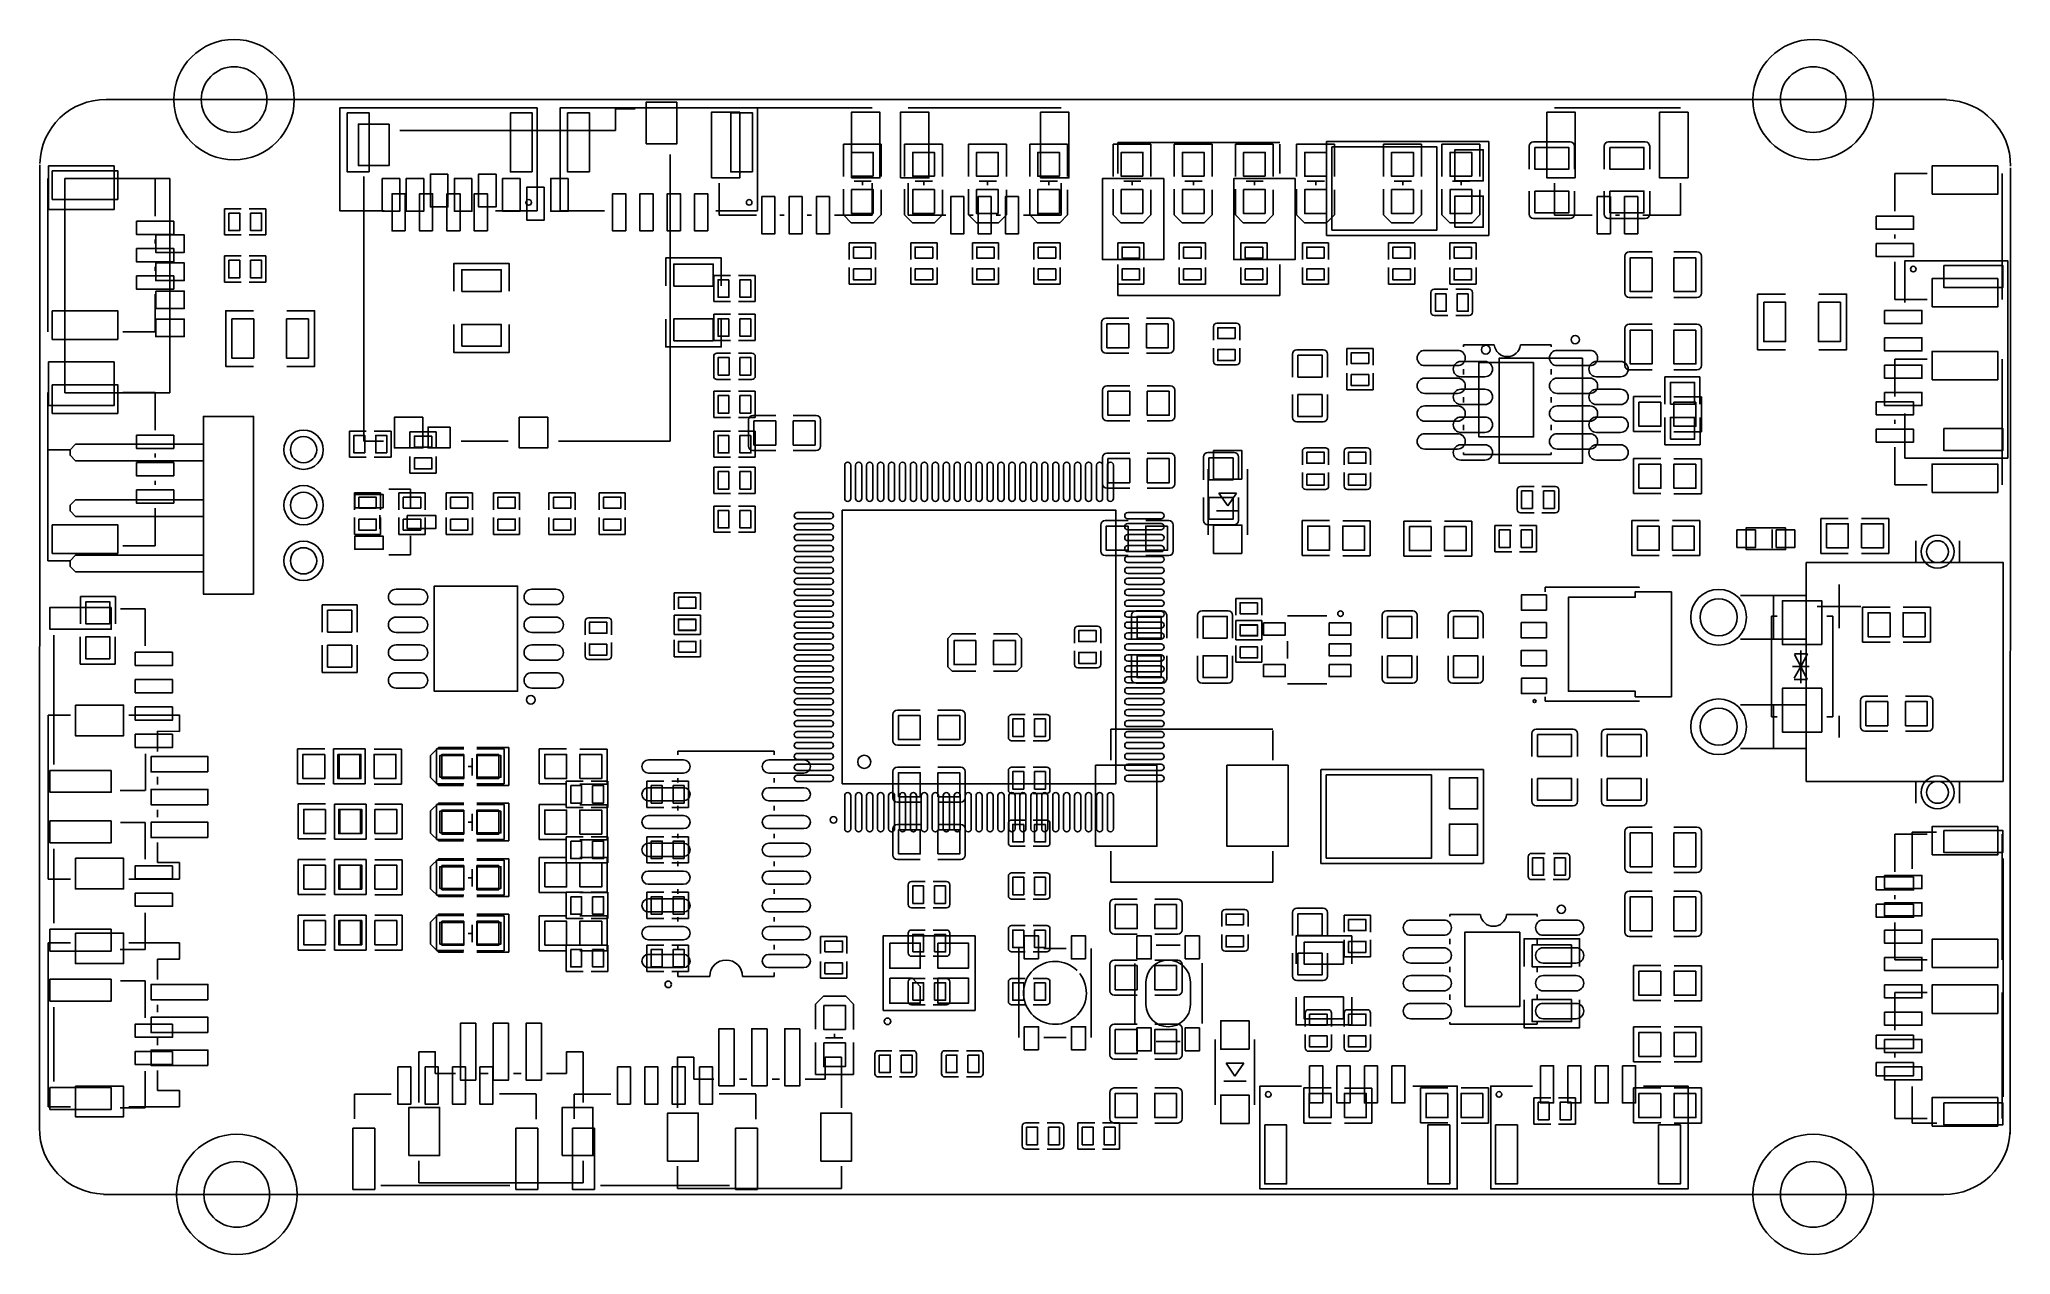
# Model space of a CAD drawing. Extents: x 1330 to 4875, y 412 to 2598.
import ezdxf

# ---------------------------------------------------------------- set-up
doc = ezdxf.new("R2010")
doc.units = 9

msp = doc.modelspace()

# ---------------------------------------------------------------- linework, layer by layer
for points in [[(4760, 2490), (1450, 2490)], [(2150, 2290), (2225, 2290), (2225, 2475), (1870, 2475), (1870, 2290), (1950, 2290)], [(2546.338, 2290), (2621.338, 2290), (2621.338, 2475), (2266.338, 2475), (2266.338, 2290), (2346.338, 2290)], [(2366.139, 2473.594), (2366.139, 2434.224)], [(2401.572, 2473.594), (2366.139, 2473.594)], [(2827.793, 2474.923), (2552.2, 2474.923)], [(3167.793, 2474.923), (2892.2, 2474.923)], [(4054.843, 2474.923), (4281.216, 2474.923)], [(1978.343, 2434.224), (2366.139, 2434.224)], [(3560.669, 2412.795), (3269.331, 2412.795)], [(3269.331, 2412.795), (3269.331, 2356.935)], [(3644.596, 2245.355), (3644.596, 2414.645)], [(3936.9, 2414.645), (3644.9, 2414.645)], [(3936.9, 2245.355), (3936.9, 2414.645)], [(4016.931, 2413.899), (4018.503, 2413.899)], [(4017.719, 2413.899), (4018.503, 2413.899)], [(4018.503, 2413.899), (4081.497, 2413.898)], [(4083.07, 2413.898), (4081.497, 2413.898)], [(4151.931, 2413.897), (4153.503, 2413.897)], [(4152.719, 2413.897), (4153.503, 2413.897)], [(4153.503, 2413.897), (4216.497, 2413.896)], [(4218.07, 2413.896), (4216.497, 2413.896)], [(2464.564, 1875.169), (2464.564, 2390.917)], [(2776, 2409.5), (2776, 2351.5)], [(2844, 2409.5), (2776, 2409.5)], [(2844, 2409.5), (2844, 2351.5)], [(2886, 2409.5), (2886, 2351.5)], [(2954, 2409.5), (2886, 2409.5)], [(2954, 2409.5), (2954, 2351.5)], [(3001, 2409.5), (3001, 2351.5)], [(3069, 2409.5), (3001, 2409.5)], [(3069, 2409.5), (3069, 2351.5)], [(3111, 2409.5), (3111, 2351.5)], [(3179, 2409.5), (3111, 2409.5)], [(3179, 2409.5), (3179, 2351.5)], [(3261, 2409.5), (3261, 2351.5)], [(3329, 2409.5), (3261, 2409.5)], [(3329, 2409.5), (3329, 2351.5)], [(3371, 2409.5), (3371, 2351.5)], [(3439, 2409.5), (3371, 2409.5)], [(3439, 2409.5), (3439, 2351.5)], [(3481, 2409.5), (3481, 2351.5)], [(3549, 2409.5), (3481, 2409.5)], [(3549, 2409.5), (3549, 2351.5)], [(3560.669, 2356.935), (3560.669, 2410)], [(3591, 2409.5), (3591, 2351.5)], [(3659, 2409.5), (3591, 2409.5)], [(3659, 2409.5), (3659, 2351.5)], [(3747.429, 2409.5), (3747.429, 2351.5)], [(3815.429, 2409.5), (3747.429, 2409.5)], [(3815.429, 2409.5), (3815.429, 2351.5)], [(3852.429, 2409.5), (3852.429, 2351.5)], [(3920.429, 2409.5), (3852.429, 2409.5)], [(3920.429, 2409.5), (3920.429, 2351.5)], [(4009.055, 2364.685), (4009.055, 2406.023)], [(4090.945, 2364.685), (4090.945, 2406.023)], [(4144.055, 2364.683), (4144.055, 2406.021)], [(4225.945, 2364.683), (4225.945, 2406.021)], [(1330.968, 2372.473), (1330, 640)], [(1345.077, 2347.793), (1345.077, 2072.2)], [(1375.745, 2347.915), (1375.745, 1962.095)], [(1564.725, 2347.915), (1375.745, 2347.915)], [(1537.99, 2347.794), (1480.165, 2347.794)], [(1537.99, 2280.095), (1537.99, 2347.794)], [(1564.745, 2347.915), (1564.745, 1962.095)], [(1913.383, 1875.169), (1913.383, 2351.547)], [(2552.2, 2282.01), (2552.2, 2339.835)], [(2826, 2343), (2795, 2343)], [(2810.313, 2343), (2810.313, 2336.096)], [(2827.794, 2282.01), (2827.794, 2339.835)], [(2892.2, 2282.01), (2892.2, 2339.835)], [(2936, 2343), (2905, 2343)], [(2920.313, 2343), (2920.313, 2336.096)], [(3051, 2343), (3020, 2343)], [(3035.313, 2343), (3035.313, 2336.096)], [(3161, 2343), (3130, 2343)], [(3145.313, 2343), (3145.313, 2336.096)], [(3167.794, 2282.01), (3167.794, 2339.835)], [(3311, 2343), (3280, 2343)], [(3295.313, 2343), (3295.313, 2336.096)], [(3421, 2343), (3390, 2343)], [(3405.313, 2343), (3405.313, 2336.096)], [(3531, 2343), (3500, 2343)], [(3515.313, 2343), (3515.313, 2336.096)], [(3641, 2343), (3610, 2343)], [(3625.313, 2343), (3625.313, 2336.096)], [(3797.429, 2343), (3766.429, 2343)], [(3781.742, 2343), (3781.742, 2336.096)], [(3902.429, 2343), (3871.429, 2343)], [(3886.742, 2343), (3886.742, 2336.096)], [(4054.842, 2282.01), (4054.842, 2339.835)], [(4281.216, 2282.01), (4281.216, 2339.835)], [(4667.01, 2289.245), (4667.01, 2356.93)], [(4667.01, 2356.93), (4724.835, 2356.93)], [(4859.923, 2356.929), (4859.923, 2130.556)], [(4874, 629), (4875, 2367.126)], [(2776, 2328.5), (2776, 2282.5)], [(2844, 2327.5), (2844, 2282.5)], [(2886, 2328.5), (2886, 2282.5)], [(2954, 2327.5), (2954, 2282.5)], [(3001, 2328.5), (3001, 2282.5)], [(3069, 2327.5), (3069, 2282.5)], [(3111, 2328.5), (3111, 2282.5)], [(3179, 2327.5), (3179, 2282.5)], [(3261, 2328.5), (3261, 2282.5)], [(3329, 2327.5), (3329, 2282.5)], [(3371, 2328.5), (3371, 2282.5)], [(3439, 2327.5), (3439, 2282.5)], [(3481, 2328.5), (3481, 2282.5)], [(3549, 2327.5), (3549, 2282.5)], [(3591, 2328.5), (3591, 2282.5)], [(3659, 2327.5), (3659, 2282.5)], [(3747.429, 2328.5), (3747.429, 2282.5)], [(3815.429, 2327.5), (3815.429, 2282.5)], [(3852.429, 2328.5), (3852.429, 2282.5)], [(3920.429, 2327.5), (3920.429, 2282.5)], [(4009.055, 2325.315), (4009.055, 2283.977)], [(4090.945, 2325.315), (4090.945, 2283.977)], [(4144.055, 2325.313), (4144.055, 2283.975)], [(4225.945, 2325.313), (4225.945, 2283.975)], [(1662.593, 2293.623), (1662.593, 2246.377)], [(1692.908, 2293.623), (1662.593, 2293.623)], [(1707.082, 2293.623), (1737.397, 2293.623)], [(1737.397, 2293.623), (1737.397, 2246.377)], [(2552.2, 2282.01), (2619.895, 2282.01)], [(2661.695, 2282.01), (2669.079, 2282.01)], [(2710.901, 2282.01), (2718.295, 2282.01)], [(2760.095, 2282.01), (2827.794, 2282.01)], [(2844, 2282.5), (2830, 2268.5), (2790, 2268.5), (2776, 2282.5)], [(2954, 2282.5), (2940, 2268.5), (2900, 2268.5), (2886, 2282.5)], [(2892.2, 2282.01), (2959.895, 2282.01)], [(3069, 2282.5), (3055, 2268.5), (3015, 2268.5), (3001, 2282.5)], [(3001.695, 2282.01), (3009.079, 2282.01)], [(3050.901, 2282.01), (3058.295, 2282.01)], [(3100.095, 2282.01), (3167.794, 2282.01)], [(3179, 2282.5), (3165, 2268.5), (3125, 2268.5), (3111, 2282.5)], [(3329, 2282.5), (3315, 2268.5), (3275, 2268.5), (3261, 2282.5)], [(3439, 2282.5), (3425, 2268.5), (3385, 2268.5), (3371, 2282.5)], [(3549, 2282.5), (3535, 2268.5), (3495, 2268.5), (3481, 2282.5)], [(3659, 2282.5), (3645, 2268.5), (3605, 2268.5), (3591, 2282.5)], [(3815.429, 2282.5), (3801.429, 2268.5), (3761.429, 2268.5), (3747.429, 2282.5)], [(3920.429, 2282.5), (3906.429, 2268.5), (3866.429, 2268.5), (3852.429, 2282.5)], [(4016.931, 2276.101), (4018.503, 2276.101)], [(4018.503, 2276.101), (4081.496, 2276.101)], [(4122.527, 2282.01), (4054.842, 2282.01)], [(4083.069, 2276.101), (4081.496, 2276.101)], [(4151.931, 2276.099), (4153.503, 2276.099)], [(4153.503, 2276.099), (4216.496, 2276.099)], [(4171.727, 2282.01), (4164.327, 2282.01)], [(4281.216, 2282.01), (4213.527, 2282.01)], [(4218.069, 2276.099), (4216.496, 2276.099)], [(1537.99, 2230.901), (1537.99, 2238.295)], [(1692.908, 2246.377), (1662.593, 2246.377)], [(1707.082, 2246.377), (1737.397, 2246.377)], [(3644.57, 2245.355), (3936.57, 2245.355)], [(4667.01, 2240.045), (4667.01, 2247.445)], [(1662.593, 2208.623), (1662.593, 2161.377)], [(1692.908, 2208.623), (1662.593, 2208.623)], [(1707.082, 2208.623), (1737.397, 2208.623)], [(1737.397, 2208.623), (1737.397, 2161.377)], [(2556.338, 2155), (2556.338, 2205), (2456.338, 2205), (2456.338, 2155)], [(2833.623, 2232.407), (2786.377, 2232.407)], [(2786.377, 2202.092), (2786.377, 2232.407)], [(2833.623, 2202.092), (2833.623, 2232.407)], [(2944.337, 2232.407), (2897.091, 2232.407)], [(2897.091, 2202.092), (2897.091, 2232.407)], [(2944.337, 2202.092), (2944.337, 2232.407)], [(3055.052, 2232.407), (3007.806, 2232.407)], [(3007.806, 2202.092), (3007.806, 2232.407)], [(3055.052, 2202.092), (3055.052, 2232.407)], [(3165.766, 2232.407), (3118.52, 2232.407)], [(3118.52, 2202.092), (3118.52, 2232.407)], [(3165.766, 2202.092), (3165.766, 2232.407)], [(3316.48, 2232.407), (3269.234, 2232.407)], [(3269.234, 2202.092), (3269.234, 2232.407)], [(3316.48, 2202.092), (3316.48, 2232.407)], [(3427.194, 2232.407), (3379.948, 2232.407)], [(3379.948, 2202.092), (3379.948, 2232.407)], [(3427.194, 2202.092), (3427.194, 2232.407)], [(3537.909, 2232.407), (3490.663, 2232.407)], [(3490.663, 2202.092), (3490.663, 2232.407)], [(3537.909, 2202.092), (3537.909, 2232.407)], [(3648.623, 2232.407), (3601.377, 2232.407)], [(3601.377, 2202.092), (3601.377, 2232.407)], [(3648.623, 2202.092), (3648.623, 2232.407)], [(3803.623, 2232.407), (3756.377, 2232.407)], [(3756.377, 2202.092), (3756.377, 2232.407)], [(3803.623, 2202.092), (3803.623, 2232.407)], [(3913.623, 2232.407), (3866.377, 2232.407)], [(3866.377, 2202.092), (3866.377, 2232.407)], [(3913.623, 2202.092), (3913.623, 2232.407)], [(4181.101, 2208.069), (4181.101, 2206.497)], [(4181.101, 2206.497), (4181.101, 2143.504)], [(4230.315, 2215.945), (4188.977, 2215.945)], [(4269.685, 2215.945), (4311.023, 2215.945)], [(4318.899, 2206.497), (4318.898, 2143.503)], [(4318.899, 2208.069), (4318.899, 2206.497)], [(4318.899, 2207.281), (4318.899, 2206.497)], [(4667.01, 2130.556), (4667.01, 2198.245)], [(4685, 2125), (4685, 2200), (4870, 2200), (4870, 1845), (4685, 1845), (4685, 1925)], [(1537.99, 2181.695), (1537.99, 2189.079)], [(2175, 2145), (2175, 2195), (2075, 2195), (2075, 2145)], [(2542.603, 2173.623), (2542.603, 2126.377)], [(2572.918, 2173.623), (2542.603, 2173.623)], [(2587.092, 2173.623), (2617.407, 2173.623)], [(2617.407, 2173.623), (2617.407, 2126.377)], [(2786.377, 2187.918), (2786.377, 2157.603)], [(2833.623, 2187.918), (2833.623, 2157.603)], [(2897.091, 2187.918), (2897.091, 2157.603)], [(2944.337, 2187.918), (2944.337, 2157.603)], [(3007.806, 2187.918), (3007.806, 2157.603)], [(3055.052, 2187.918), (3055.052, 2157.603)], [(3118.52, 2187.918), (3118.52, 2157.603)], [(3165.766, 2187.918), (3165.766, 2157.603)], [(3269.234, 2187.918), (3269.234, 2157.603)], [(3269.331, 2193.065), (3269.331, 2137.205)], [(3316.48, 2187.918), (3316.48, 2157.603)], [(3379.948, 2187.918), (3379.948, 2157.603)], [(3427.194, 2187.918), (3427.194, 2157.603)], [(3490.663, 2187.918), (3490.663, 2157.603)], [(3537.909, 2187.918), (3537.909, 2157.603)], [(3560.669, 2137.205), (3560.669, 2193.065)], [(3601.377, 2187.918), (3601.377, 2157.603)], [(3648.623, 2187.918), (3648.623, 2157.603)], [(3756.377, 2187.918), (3756.377, 2157.603)], [(3803.623, 2187.918), (3803.623, 2157.603)], [(3866.377, 2187.918), (3866.377, 2157.603)], [(3913.623, 2187.918), (3913.623, 2157.603)], [(1537.99, 2072.2), (1537.99, 2139.895)], [(1692.908, 2161.377), (1662.593, 2161.377)], [(1707.082, 2161.377), (1737.397, 2161.377)], [(2833.623, 2157.603), (2786.377, 2157.603)], [(2944.337, 2157.603), (2897.091, 2157.603)], [(3055.052, 2157.603), (3007.806, 2157.603)], [(3165.766, 2157.603), (3118.52, 2157.603)], [(3316.48, 2157.603), (3269.234, 2157.603)], [(3560.669, 2137.205), (3269.331, 2137.205)], [(3427.194, 2157.603), (3379.948, 2157.603)], [(3537.909, 2157.603), (3490.663, 2157.603)], [(3648.623, 2157.603), (3601.377, 2157.603)], [(3803.623, 2157.603), (3756.377, 2157.603)], [(3832.6, 2142.717), (3832.6, 2140.747)], [(3832.6, 2140.747), (3832.6, 2109.252)], [(3862.915, 2148.621), (3838.504, 2148.621)], [(3913.623, 2157.603), (3866.377, 2157.603)], [(3877.09, 2148.621), (3901.496, 2148.621)], [(3907.405, 2142.712), (3907.405, 2140.747)], [(3907.405, 2140.747), (3907.405, 2109.252)], [(4181.101, 2141.931), (4181.101, 2143.504)], [(4230.315, 2134.055), (4188.977, 2134.055)], [(4269.685, 2134.055), (4311.023, 2134.055)], [(4318.898, 2141.93), (4318.898, 2143.503)], [(4470, 2140), (4420, 2140), (4420, 2040), (4470, 2040)], [(4530, 2040), (4580, 2040), (4580, 2140), (4530, 2140)], [(4667.01, 2130.556), (4724.835, 2130.556)], [(1715, 2110), (1665, 2110), (1665, 2010), (1715, 2010)], [(1775, 2010), (1825, 2010), (1825, 2110), (1775, 2110)], [(2456.338, 2095), (2456.338, 2045), (2556.338, 2045), (2556.338, 2095)], [(2572.918, 2126.377), (2542.603, 2126.377)], [(2542.603, 2103.623), (2542.603, 2056.377)], [(2572.918, 2103.623), (2542.603, 2103.623)], [(2587.092, 2126.377), (2617.407, 2126.377)], [(2587.092, 2103.623), (2617.407, 2103.623)], [(2617.407, 2103.623), (2617.407, 2056.377)], [(3247.913, 2096.497), (3249.882, 2096.497)], [(3289.248, 2096.497), (3249.882, 2096.497)], [(3320.747, 2096.497), (3360.118, 2096.497)], [(3362.087, 2096.497), (3360.118, 2096.497)], [(3832.6, 2107.279), (3832.6, 2109.252)], [(3862.915, 2101.375), (3838.504, 2101.375)], [(3877.09, 2101.375), (3901.496, 2101.375)], [(3907.405, 2107.284), (3907.405, 2109.252)], [(1537.99, 2072.2), (1480.165, 2072.2)], [(2075, 2085), (2075, 2035), (2175, 2035), (2175, 2085)], [(2572.918, 2056.377), (2542.603, 2056.377)], [(2587.092, 2056.377), (2617.407, 2056.377)], [(3240.039, 2088.623), (3240.039, 2041.378)], [(3369.961, 2088.623), (3369.961, 2041.378)], [(3441.375, 2057.085), (3441.375, 2081.496)], [(3447.279, 2087.4), (3449.252, 2087.4)], [(3480.747, 2087.4), (3449.252, 2087.4)], [(3482.717, 2087.4), (3480.747, 2087.4)], [(3488.621, 2057.085), (3488.621, 2081.496)], [(4181.101, 2077.871), (4181.101, 2076.299)], [(4181.101, 2076.299), (4181.101, 2013.306)], [(4230.315, 2085.747), (4188.977, 2085.747)], [(4269.685, 2085.747), (4311.023, 2085.747)], [(4318.899, 2076.299), (4318.898, 2013.305)], [(4318.899, 2077.871), (4318.899, 2076.299)], [(4318.899, 2077.083), (4318.899, 2076.299)], [(2542.595, 2027.716), (2542.595, 2025.748)], [(2542.595, 1994.253), (2542.595, 2025.748)], [(2572.91, 2033.625), (2548.504, 2033.625)], [(2587.085, 2033.625), (2611.496, 2033.625)], [(2617.4, 2027.721), (2617.4, 2025.748)], [(2617.4, 1994.253), (2617.4, 2025.748)], [(3247.914, 2033.503), (3249.882, 2033.503)], [(3289.248, 2033.503), (3249.882, 2033.503)], [(3320.747, 2033.503), (3360.118, 2033.503)], [(3362.086, 2033.503), (3360.118, 2033.503)], [(3441.375, 2042.91), (3441.375, 2018.504)], [(3488.621, 2042.91), (3488.621, 2018.504)], [(3583.503, 2032.087), (3583.503, 2030.118)], [(3583.503, 1990.747), (3583.503, 2030.118)], [(3591.377, 2039.961), (3638.622, 2039.961)], [(3646.497, 2032.086), (3646.497, 2030.118)], [(3646.497, 1990.747), (3646.497, 2030.118)], [(3728.623, 2042.397), (3681.377, 2042.397)], [(3681.377, 2012.082), (3681.377, 2042.397)], [(3728.623, 2012.082), (3728.623, 2042.397)], [(3891.26, 2045.192), (3891.26, 2048.425)], [(3891.26, 2048.425), (3946.378, 2048.425)], [(4048.74, 2048.425), (3993.622, 2048.425)], [(4048.74, 2045.193), (4048.74, 2048.425)], [(4667.01, 1955.5), (4667.01, 2023.185)], [(4667.01, 2023.185), (4724.835, 2023.185)], [(4859.923, 2023.184), (4859.923, 1796.811)], [(2542.595, 1992.288), (2542.595, 1994.253)], [(2572.91, 1986.379), (2548.504, 1986.379)], [(2587.085, 1986.379), (2611.496, 1986.379)], [(2617.4, 1992.283), (2617.4, 1994.253)], [(3447.284, 2012.595), (3449.252, 2012.595)], [(3480.747, 2012.595), (3449.252, 2012.595)], [(3482.712, 2012.595), (3480.747, 2012.595)], [(3681.377, 1997.908), (3681.377, 1967.593)], [(3728.623, 1997.908), (3728.623, 1967.593)], [(3891.26, 1995.192), (3891.26, 2004.808)], [(4048.74, 1995.193), (4048.74, 2004.807)], [(4181.101, 2011.733), (4181.101, 2013.306)], [(4230.315, 2003.857), (4188.977, 2003.857)], [(4253.302, 1941.837), (4253.302, 1991.048)], [(4253.302, 1991.048), (4316.296, 1991.048)], [(4269.685, 2003.857), (4311.023, 2003.857)], [(4316.296, 1941.837), (4316.296, 1991.048)], [(4318.898, 2011.732), (4318.898, 2013.305)], [(1345.077, 1962.793), (1345.077, 1687.2)], [(1375.745, 1962.095), (1564.725, 1962.095)], [(1537.99, 1962.794), (1480.165, 1962.794)], [(1537.99, 1895.095), (1537.99, 1962.794)], [(2542.603, 1965.288), (2542.603, 1918.042)], [(2572.918, 1965.288), (2542.603, 1965.288)], [(2587.092, 1965.288), (2617.407, 1965.288)], [(2617.407, 1965.288), (2617.407, 1918.042)], [(3241.772, 1967.238), (3241.772, 1919.993)], [(3249.646, 1975.112), (3251.615, 1975.112)], [(3290.981, 1975.112), (3251.615, 1975.112)], [(3322.48, 1975.112), (3361.851, 1975.112)], [(3363.82, 1975.112), (3361.851, 1975.112)], [(3371.694, 1967.238), (3371.694, 1919.993)], [(3583.503, 1959.248), (3583.503, 1919.882)], [(3646.497, 1959.248), (3646.497, 1919.882)], [(3728.623, 1967.593), (3681.377, 1967.593)], [(3891.26, 1945.192), (3891.26, 1954.808)], [(4048.74, 1945.193), (4048.74, 1954.807)], [(4246.044, 1955.549), (4196.833, 1955.549)], [(4196.833, 1955.549), (4196.833, 1892.555)], [(4269.689, 1955.348), (4318.903, 1955.348)], [(4318.903, 1955.348), (4318.903, 1892.354)], [(1625, 1600), (1625, 1920), (1715, 1920), (1715, 1600)], [(2572.918, 1918.042), (2542.603, 1918.042)], [(2587.092, 1918.042), (2617.407, 1918.042)], [(2612.913, 1921.497), (2614.882, 1921.497)], [(2654.253, 1921.497), (2614.882, 1921.497)], [(2685.752, 1921.497), (2725.118, 1921.497)], [(2727.087, 1921.497), (2725.118, 1921.497)], [(3583.503, 1917.913), (3583.503, 1919.882)], [(3646.497, 1917.914), (3646.497, 1919.882)], [(4253.503, 1918.192), (4253.503, 1868.978)], [(4316.497, 1918.192), (4316.497, 1868.978)], [(1887.603, 1846.377), (1887.603, 1893.623)], [(1917.918, 1893.623), (1887.603, 1893.623)], [(1932.092, 1893.623), (1962.407, 1893.623)], [(1962.407, 1846.377), (1962.407, 1893.623)], [(2043.623, 1892.407), (1996.377, 1892.407)], [(1996.377, 1862.092), (1996.377, 1892.407)], [(2043.623, 1862.092), (2043.623, 1892.407)], [(2542.603, 1893.623), (2542.603, 1846.377)], [(2572.918, 1893.623), (2542.603, 1893.623)], [(2587.092, 1893.623), (2617.407, 1893.623)], [(2605.039, 1913.623), (2605.039, 1866.378)], [(2617.407, 1893.623), (2617.407, 1846.377)], [(2734.961, 1913.623), (2734.961, 1866.378)], [(3249.647, 1912.118), (3251.615, 1912.118)], [(3290.981, 1912.118), (3251.615, 1912.118)], [(3322.48, 1912.118), (3361.851, 1912.118)], [(3363.819, 1912.118), (3361.851, 1912.118)], [(3591.377, 1910.039), (3638.622, 1910.039)], [(3891.26, 1895.192), (3891.26, 1904.808)], [(4048.74, 1895.193), (4048.74, 1904.807)], [(4246.044, 1892.555), (4196.833, 1892.555)], [(4269.689, 1892.354), (4318.903, 1892.354)], [(4667.01, 1906.3), (4667.01, 1913.7)], [(1345, 1660), (1345, 1860), (1385, 1860)], [(1625, 1840), (1395, 1840), (1385, 1850), (1385, 1860), (1395, 1870), (1625, 1870)], [(1537.99, 1845.901), (1537.99, 1853.295)], [(1917.918, 1846.377), (1887.603, 1846.377)], [(1913.383, 1875.169), (1948.816, 1875.169)], [(1932.092, 1846.377), (1962.407, 1846.377)], [(1996.377, 1847.918), (1996.377, 1817.603)], [(2043.623, 1847.918), (2043.623, 1817.603)], [(2088.186, 1875.169), (2173.225, 1875.169)], [(2263.776, 1875.169), (2464.564, 1875.169)], [(2572.918, 1846.377), (2542.603, 1846.377)], [(2587.092, 1846.377), (2617.407, 1846.377)], [(2612.914, 1858.503), (2614.882, 1858.503)], [(2654.253, 1858.503), (2614.882, 1858.503)], [(2685.752, 1858.503), (2725.118, 1858.503)], [(2727.086, 1858.503), (2725.118, 1858.503)], [(3241.772, 1845.853), (3241.772, 1798.608)], [(3249.646, 1853.727), (3251.615, 1853.727)], [(3290.981, 1853.727), (3251.615, 1853.727)], [(3322.48, 1853.727), (3361.851, 1853.727)], [(3363.82, 1853.727), (3361.851, 1853.727)], [(3371.694, 1845.853), (3371.694, 1798.608)], [(3423.503, 1847.086), (3423.503, 1845.118)], [(3423.503, 1805.747), (3423.503, 1845.118)], [(3478.623, 1854.961), (3431.378, 1854.961)], [(3486.497, 1847.087), (3486.497, 1845.118)], [(3486.497, 1805.747), (3486.497, 1845.118)], [(3601.379, 1832.932), (3601.379, 1857.338)], [(3607.288, 1863.247), (3609.253, 1863.247)], [(3609.253, 1863.247), (3640.748, 1863.247)], [(3642.716, 1863.247), (3640.748, 1863.247)], [(3648.625, 1832.932), (3648.625, 1857.338)], [(3676.379, 1832.932), (3676.379, 1857.338)], [(3682.288, 1863.247), (3684.253, 1863.247)], [(3684.253, 1863.247), (3715.748, 1863.247)], [(3717.716, 1863.247), (3715.748, 1863.247)], [(3723.625, 1832.932), (3723.625, 1857.338)], [(3891.26, 1851.575), (3891.26, 1854.808)], [(3891.26, 1851.575), (4048.74, 1851.575)], [(4048.74, 1851.575), (4048.74, 1854.807)], [(4246.044, 1844.044), (4196.833, 1844.044)], [(4196.833, 1844.044), (4196.833, 1781.05)], [(4253.503, 1868.978), (4316.497, 1868.978)], [(4269.689, 1843.843), (4318.903, 1843.843)], [(4318.903, 1843.843), (4318.903, 1780.849)], [(4667.01, 1796.811), (4667.01, 1864.5)], [(2043.623, 1817.603), (1996.377, 1817.603)], [(2542.603, 1828.623), (2542.603, 1781.377)], [(2572.918, 1828.623), (2542.603, 1828.623)], [(2587.092, 1828.623), (2617.407, 1828.623)], [(2617.407, 1828.623), (2617.407, 1781.377)], [(3431.686, 1824.897), (3431.686, 1706.787)], [(3502.552, 1706.787), (3502.552, 1824.897)], [(3601.379, 1818.757), (3601.379, 1794.346)], [(3648.625, 1818.757), (3648.625, 1794.346)], [(3676.379, 1818.757), (3676.379, 1794.346)], [(3723.625, 1818.757), (3723.625, 1794.346)], [(1537.99, 1796.695), (1537.99, 1804.079)], [(1896.377, 1782.407), (1943.623, 1782.407)], [(1896.377, 1752.092), (1896.377, 1782.407)], [(1943.623, 1752.092), (1943.623, 1782.407)], [(1997.559, 1789.055), (1958.188, 1789.055)], [(1976.377, 1782.407), (2023.623, 1782.407)], [(1976.377, 1752.092), (1976.377, 1782.407)], [(1997.559, 1789.055), (1997.559, 1755.039)], [(2023.623, 1752.092), (2023.623, 1782.407)], [(2061.377, 1782.407), (2108.623, 1782.407)], [(2061.377, 1752.092), (2061.377, 1782.407)], [(2108.623, 1752.092), (2108.623, 1782.407)], [(2146.377, 1782.407), (2193.623, 1782.407)], [(2146.377, 1752.092), (2146.377, 1782.407)], [(2193.623, 1752.092), (2193.623, 1782.407)], [(2246.377, 1782.407), (2293.623, 1782.407)], [(2246.377, 1752.092), (2246.377, 1782.407)], [(2293.623, 1752.092), (2293.623, 1782.407)], [(2336.377, 1782.407), (2383.623, 1782.407)], [(2336.377, 1752.092), (2336.377, 1782.407)], [(2383.623, 1752.092), (2383.623, 1782.407)], [(2572.918, 1781.377), (2542.603, 1781.377)], [(2587.092, 1781.377), (2617.407, 1781.377)], [(3249.647, 1790.733), (3251.615, 1790.733)], [(3290.981, 1790.733), (3251.615, 1790.733)], [(3322.48, 1790.733), (3361.851, 1790.733)], [(3363.819, 1790.733), (3361.851, 1790.733)], [(3423.503, 1774.248), (3423.503, 1734.882)], [(3483.119, 1781.842), (3451.119, 1781.842)], [(3451.119, 1781.842), (3467.119, 1758.842)], [(3467.119, 1758.842), (3483.119, 1781.842)], [(3486.497, 1774.248), (3486.497, 1734.882)], [(3607.283, 1788.442), (3609.253, 1788.442)], [(3609.253, 1788.442), (3640.748, 1788.442)], [(3642.721, 1788.442), (3640.748, 1788.442)], [(3682.283, 1788.442), (3684.253, 1788.442)], [(3684.253, 1788.442), (3715.748, 1788.442)], [(3717.721, 1788.442), (3715.748, 1788.442)], [(3987.595, 1787.712), (3987.595, 1785.747)], [(3987.595, 1785.747), (3987.595, 1754.252)], [(4017.91, 1793.621), (3993.504, 1793.621)], [(4032.085, 1793.621), (4056.496, 1793.621)], [(4062.4, 1787.717), (4062.4, 1785.747)], [(4062.4, 1785.747), (4062.4, 1754.252)], [(4246.044, 1781.05), (4196.833, 1781.05)], [(4269.689, 1780.849), (4318.903, 1780.849)], [(4667.01, 1796.811), (4724.835, 1796.811)], [(1625, 1740), (1395, 1740), (1385, 1750), (1385, 1760), (1395, 1770), (1625, 1770)], [(1537.99, 1687.2), (1537.99, 1754.895)], [(1896.377, 1737.918), (1896.377, 1707.603)], [(1942.441, 1742.361), (1942.441, 1717.639)], [(1943.623, 1737.918), (1943.623, 1707.603)], [(1976.377, 1737.918), (1976.377, 1707.603)], [(2023.623, 1737.918), (2023.623, 1707.603)], [(2061.377, 1737.918), (2061.377, 1707.603)], [(2108.623, 1737.918), (2108.623, 1707.603)], [(2146.377, 1737.918), (2146.377, 1707.603)], [(2193.623, 1737.918), (2193.623, 1707.603)], [(2246.377, 1737.918), (2246.377, 1707.603)], [(2293.623, 1737.918), (2293.623, 1707.603)], [(2336.377, 1737.918), (2336.377, 1707.603)], [(2383.623, 1737.918), (2383.623, 1707.603)], [(2542.603, 1758.623), (2542.603, 1711.377)], [(2572.918, 1758.623), (2542.603, 1758.623)], [(2587.092, 1758.623), (2617.407, 1758.623)], [(2617.407, 1758.623), (2617.407, 1711.377)], [(3487.119, 1749.842), (3447.119, 1749.842)], [(3987.595, 1752.284), (3987.595, 1754.252)], [(4017.91, 1746.375), (3993.504, 1746.375)], [(4032.085, 1746.375), (4056.496, 1746.375)], [(4062.4, 1752.279), (4062.4, 1754.252)], [(1896.377, 1707.603), (1943.623, 1707.603)], [(1976.377, 1707.603), (2023.623, 1707.603)], [(1997.559, 1704.961), (1997.559, 1670.945)], [(2061.377, 1707.603), (2108.623, 1707.603)], [(2146.377, 1707.603), (2193.623, 1707.603)], [(2246.377, 1707.603), (2293.623, 1707.603)], [(2336.377, 1707.603), (2383.623, 1707.603)], [(2572.918, 1711.377), (2542.603, 1711.377)], [(2587.092, 1711.377), (2617.407, 1711.377)], [(3238.891, 1724.465), (3238.891, 1677.22)], [(3246.765, 1732.339), (3248.734, 1732.339)], [(3288.1, 1732.339), (3248.734, 1732.339)], [(3319.599, 1732.339), (3358.97, 1732.339)], [(3360.939, 1732.339), (3358.97, 1732.339)], [(3368.813, 1724.465), (3368.813, 1677.22)], [(3423.503, 1732.914), (3423.503, 1734.882)], [(3478.623, 1725.039), (3431.378, 1725.039)], [(3486.497, 1732.913), (3486.497, 1734.882)], [(3601.097, 1669.345), (3601.097, 1732.339)], [(3650.311, 1732.339), (3601.097, 1732.339)], [(3673.956, 1732.138), (3723.167, 1732.138)], [(3723.167, 1669.144), (3723.167, 1732.138)], [(3833.163, 1731.698), (3783.952, 1731.698)], [(3783.952, 1731.698), (3783.952, 1668.704)], [(3856.808, 1731.497), (3906.022, 1731.497)], [(3906.022, 1731.497), (3906.022, 1668.503)], [(3947.603, 1723.623), (3947.603, 1676.377)], [(3977.918, 1723.623), (3947.603, 1723.623)], [(3992.092, 1723.623), (4022.407, 1723.623)], [(4022.407, 1723.623), (4022.407, 1676.377)], [(4243.163, 1732.54), (4193.952, 1732.54)], [(4193.952, 1732.54), (4193.952, 1669.546)], [(4266.808, 1732.339), (4316.022, 1732.339)], [(4316.022, 1732.339), (4316.022, 1669.345)], [(4446.005, 1716.54), (4446.005, 1706.51), (4446.005, 1706.51), (4446.005, 1683.07)], [(4533.978, 1673.503), (4533.978, 1736.497)], [(4583.192, 1736.497), (4533.978, 1736.497)], [(4606.837, 1736.296), (4656.048, 1736.296)], [(4656.048, 1673.302), (4656.048, 1736.296)], [(1625, 1640), (1395, 1640), (1385, 1650), (1385, 1660), (1395, 1670), (1625, 1670)], [(1537.99, 1687.2), (1480.165, 1687.2)], [(1997.559, 1670.945), (1958.188, 1670.945)], [(3246.766, 1669.345), (3248.734, 1669.345)], [(3288.1, 1669.345), (3248.734, 1669.345)], [(3319.599, 1669.345), (3358.97, 1669.345)], [(3360.938, 1669.345), (3358.97, 1669.345)], [(3650.311, 1669.345), (3601.097, 1669.345)], [(3673.956, 1669.144), (3723.167, 1669.144)], [(3833.163, 1668.704), (3783.952, 1668.704)], [(3856.808, 1668.503), (3906.022, 1668.503)], [(3977.918, 1676.377), (3947.603, 1676.377)], [(3992.092, 1676.377), (4022.407, 1676.377)], [(4243.163, 1669.546), (4193.952, 1669.546)], [(4266.808, 1669.345), (4316.022, 1669.345)], [(4583.192, 1673.503), (4533.978, 1673.503)], [(4606.837, 1673.302), (4656.048, 1673.302)], [(4704.33, 1656.85), (4704.33, 1696.22)], [(4783.07, 1656.85), (4783.07, 1696.22)], [(1345, 1660), (1385, 1660)], [(1403.704, 1546.837), (1403.704, 1596.048)], [(1466.698, 1596.048), (1403.704, 1596.048)], [(1466.698, 1546.837), (1466.698, 1596.048)], [(1715, 1600), (1624.42, 1600)], [(2518.623, 1602.407), (2471.377, 1602.407)], [(2471.377, 1572.092), (2471.377, 1602.407)], [(2518.623, 1572.092), (2518.623, 1602.407)], [(4038.04, 1604.5), (4038.04, 1612.4), (4207.34, 1612.4), (4205.923, 1612.362)], [(4507.48, 1597.79), (4448.42, 1597.79), (4389.37, 1597.79)], [(4448.42, 1597.79), (4448.42, 1519.06)], [(4566.54, 1617.48), (4566.54, 1538.74)], [(1520.196, 1573.387), (1476.104, 1573.387)], [(1520.196, 1507.242), (1520.196, 1573.387)], [(1901.497, 1581.022), (1838.503, 1581.022)], [(1838.503, 1531.808), (1838.503, 1581.022)], [(1901.497, 1531.808), (1901.497, 1581.022)], [(2471.377, 1562.397), (2518.623, 1562.397)], [(2471.377, 1532.082), (2471.377, 1562.397)], [(2518.623, 1532.082), (2518.623, 1562.397)], [(3294.305, 1562.089), (3294.305, 1560.121)], [(3294.305, 1520.755), (3294.305, 1560.121)], [(3349.425, 1569.964), (3302.18, 1569.964)], [(3357.299, 1562.09), (3357.299, 1560.121)], [(3357.299, 1520.755), (3357.299, 1560.121)], [(3412.982, 1562.088), (3412.982, 1560.12)], [(3412.982, 1520.754), (3412.982, 1560.12)], [(3468.102, 1569.963), (3420.857, 1569.963)], [(3475.976, 1562.089), (3475.976, 1560.12)], [(3475.976, 1520.754), (3475.976, 1560.12)], [(3528.625, 1592.405), (3481.379, 1592.405)], [(3481.379, 1562.09), (3481.379, 1592.405)], [(3528.625, 1562.09), (3528.625, 1592.405)], [(3574.562, 1561.023), (3645.428, 1561.023)], [(3744.82, 1562.088), (3744.82, 1560.119)], [(3744.82, 1520.748), (3744.82, 1560.119)], [(3752.694, 1569.962), (3799.939, 1569.962)], [(3807.814, 1562.087), (3807.814, 1560.119)], [(3807.814, 1520.748), (3807.814, 1560.119)], [(3863.503, 1562.09), (3863.503, 1560.121)], [(3863.503, 1520.75), (3863.503, 1560.121)], [(3871.377, 1569.964), (3918.622, 1569.964)], [(3926.497, 1562.089), (3926.497, 1560.121)], [(3926.497, 1520.75), (3926.497, 1560.121)], [(4444.882, 1379.449), (4444.882, 1560.551)], [(4455.467, 1560.551), (4444.882, 1560.551)], [(4605.91, 1578.11), (4527.16, 1578.11)], [(4555.118, 1560.551), (4544.533, 1560.551)], [(4555.118, 1379.449), (4555.118, 1560.551)], [(4658.163, 1576.698), (4608.952, 1576.698)], [(4608.952, 1576.698), (4608.952, 1513.704)], [(4681.808, 1576.497), (4731.022, 1576.497)], [(4731.022, 1576.497), (4731.022, 1513.503)], [(1356.021, 1526.142), (1356.021, 1293.858)], [(2311.375, 1527.09), (2311.375, 1551.496)], [(2317.284, 1557.405), (2319.252, 1557.405)], [(2350.747, 1557.405), (2319.252, 1557.405)], [(2352.712, 1557.405), (2350.747, 1557.405)], [(2358.621, 1527.09), (2358.621, 1551.496)], [(2471.377, 1557.918), (2471.377, 1527.603)], [(2518.623, 1527.603), (2471.377, 1527.603)], [(2518.623, 1557.918), (2518.623, 1527.603)], [(2963.857, 1519.409), (2963.857, 1520.589), (2971.733, 1528.465)], [(3014.248, 1528.464), (2971.733, 1528.465)], [(3045.747, 1528.464), (3088.268, 1528.464)], [(3096.142, 1519.409), (3096.142, 1520.59), (3088.268, 1528.464)], [(3191.375, 1512.085), (3191.375, 1536.496)], [(3197.279, 1542.4), (3199.252, 1542.4)], [(3230.747, 1542.4), (3199.252, 1542.4)], [(3232.717, 1542.4), (3230.747, 1542.4)], [(3238.621, 1512.085), (3238.621, 1536.496)], [(3481.379, 1552.395), (3528.625, 1552.395)], [(3481.379, 1522.08), (3481.379, 1552.395)], [(3481.379, 1547.916), (3481.379, 1517.601)], [(3528.625, 1522.08), (3528.625, 1552.395)], [(3528.625, 1547.916), (3528.625, 1517.601)], [(1403.503, 1523.192), (1403.503, 1473.978)], [(1466.497, 1523.192), (1466.497, 1473.978)], [(1838.704, 1508.163), (1838.704, 1458.952)], [(1901.698, 1508.163), (1901.698, 1458.952)], [(2311.375, 1512.915), (2311.375, 1488.504)], [(2358.621, 1512.915), (2358.621, 1488.504)], [(2471.377, 1517.908), (2471.377, 1487.593)], [(2518.623, 1517.908), (2518.623, 1487.593)], [(2963.857, 1519.409), (2963.857, 1470.591)], [(3096.142, 1519.409), (3096.142, 1470.591)], [(3191.375, 1497.91), (3191.375, 1473.504)], [(3238.621, 1497.91), (3238.621, 1473.504)], [(3294.305, 1489.256), (3294.305, 1449.885)], [(3357.299, 1489.256), (3357.299, 1449.885)], [(3412.982, 1489.255), (3412.982, 1449.884)], [(3475.976, 1489.255), (3475.976, 1449.884)], [(3528.625, 1517.601), (3481.379, 1517.601)], [(3481.379, 1507.906), (3481.379, 1477.591)], [(3528.625, 1507.906), (3528.625, 1477.591)], [(3574.562, 1515.748), (3574.562, 1484.251)], [(3744.82, 1489.249), (3744.82, 1449.883)], [(3807.814, 1489.249), (3807.814, 1449.883)], [(3863.503, 1489.251), (3863.503, 1449.885)], [(3926.497, 1489.251), (3926.497, 1449.885)], [(4507.48, 1519.06), (4448.42, 1519.06), (4389.37, 1519.06)], [(4509.842, 1492.441), (4486.22, 1492.441)], [(4486.22, 1491.26), (4498.071, 1469.921)], [(4497.638, 1440.079), (4497.638, 1498.74)], [(4509.842, 1492.441), (4498.071, 1469.921)], [(4658.163, 1513.704), (4608.952, 1513.704)], [(4681.808, 1513.503), (4731.022, 1513.503)], [(1466.497, 1473.978), (1403.503, 1473.978)], [(1901.698, 1458.952), (1838.704, 1458.952)], [(2317.279, 1482.6), (2319.252, 1482.6)], [(2350.747, 1482.6), (2319.252, 1482.6)], [(2352.717, 1482.6), (2350.747, 1482.6)], [(2471.377, 1487.593), (2518.623, 1487.593)], [(2963.857, 1470.591), (2963.857, 1469.411), (2971.732, 1461.536)], [(3014.248, 1461.536), (2971.732, 1461.536)], [(3045.747, 1461.536), (3088.268, 1461.536)], [(3096.142, 1470.591), (3096.142, 1469.41), (3088.268, 1461.536)], [(3197.284, 1467.595), (3199.252, 1467.595)], [(3230.747, 1467.595), (3199.252, 1467.595)], [(3232.712, 1467.595), (3230.747, 1467.595)], [(3481.379, 1477.591), (3528.625, 1477.591)], [(4498.071, 1469.921), (4483.071, 1469.921)], [(4485.827, 1449.134), (4498.071, 1469.921)], [(4498.071, 1469.921), (4513.071, 1469.921)], [(4509.449, 1446.772), (4498.071, 1469.921)], [(3294.305, 1447.917), (3294.305, 1449.885)], [(3349.425, 1440.042), (3302.18, 1440.042)], [(3357.299, 1447.916), (3357.299, 1449.885)], [(3412.982, 1447.916), (3412.982, 1449.884)], [(3468.102, 1440.041), (3420.857, 1440.041)], [(3475.976, 1447.915), (3475.976, 1449.884)], [(3574.562, 1438.975), (3645.428, 1438.975)], [(3744.82, 1447.914), (3744.82, 1449.883)], [(3752.694, 1440.04), (3799.939, 1440.04)], [(3807.814, 1447.915), (3807.814, 1449.883)], [(3863.503, 1447.916), (3863.503, 1449.885)], [(3871.377, 1440.042), (3918.622, 1440.042)], [(3926.497, 1447.917), (3926.497, 1449.885)], [(4509.449, 1446.772), (4485.827, 1446.772)], [(1345.629, 1087.362), (1345.629, 1382.639)], [(1345.629, 1382.639), (1385.743, 1382.639)], [(1490.557, 1382.639), (1581.864, 1382.639)], [(1581.864, 1382.761), (1581.864, 1353.161), (1542.464, 1353.261)], [(2865.039, 1383.623), (2865.039, 1336.378)], [(2872.913, 1391.497), (2874.882, 1391.497)], [(2914.248, 1391.497), (2874.882, 1391.497)], [(2945.747, 1391.497), (2985.118, 1391.497)], [(2987.087, 1391.497), (2985.118, 1391.497)], [(2994.961, 1383.623), (2994.961, 1336.378)], [(3102.915, 1383.621), (3078.504, 1383.621)], [(3117.09, 1383.621), (3141.496, 1383.621)], [(4207.892, 1407.638), (4207.34, 1407.6), (4038.04, 1407.6), (4038.04, 1415.5)], [(4507.48, 1400.94), (4448.42, 1400.94), (4389.37, 1400.94)], [(4448.42, 1400.94), (4448.42, 1322.21)], [(4605.039, 1361.377), (4605.039, 1408.622)], [(4612.914, 1416.497), (4614.882, 1416.497)], [(4654.253, 1416.497), (4614.882, 1416.497)], [(4685.752, 1416.497), (4725.118, 1416.497)], [(4727.086, 1416.497), (4725.118, 1416.497)], [(4734.961, 1361.377), (4734.961, 1408.622)], [(1542.464, 1353.261), (1542.464, 1316.936)], [(3072.6, 1377.717), (3072.6, 1375.747)], [(3072.6, 1375.747), (3072.6, 1344.252)], [(3147.405, 1377.712), (3147.405, 1375.747)], [(3147.405, 1375.747), (3147.405, 1344.252)], [(3548.39, 1357.26), (3257.052, 1357.26)], [(3257.052, 1357.26), (3257.052, 1301.4)], [(3548.39, 1301.4), (3548.39, 1354.465)], [(4014.055, 1308.047), (4014.055, 1349.385)], [(4021.931, 1357.261), (4023.503, 1357.261)], [(4022.719, 1357.261), (4023.503, 1357.261)], [(4023.503, 1357.261), (4086.497, 1357.26)], [(4088.07, 1357.26), (4086.497, 1357.26)], [(4095.945, 1308.047), (4095.945, 1349.385)], [(4139.055, 1308.044), (4139.055, 1349.382)], [(4146.931, 1357.258), (4148.503, 1357.258)], [(4147.719, 1357.258), (4148.503, 1357.258)], [(4148.503, 1357.258), (4211.497, 1357.257)], [(4213.07, 1357.257), (4211.497, 1357.257)], [(4220.945, 1308.044), (4220.945, 1349.382)], [(4455.467, 1379.449), (4444.882, 1379.449)], [(4555.118, 1379.449), (4544.533, 1379.449)], [(4566.54, 1381.26), (4566.54, 1341.89)], [(4612.913, 1353.503), (4614.882, 1353.503)], [(4654.253, 1353.503), (4614.882, 1353.503)], [(4685.752, 1353.503), (4725.118, 1353.503)], [(4727.087, 1353.503), (4725.118, 1353.503)], [(1520.738, 1312.79), (1520.738, 1246.59)], [(1843.163, 1321.698), (1793.952, 1321.698)], [(1793.952, 1321.698), (1793.952, 1258.704)], [(1858.978, 1258.503), (1858.978, 1321.497)], [(1908.192, 1321.497), (1858.978, 1321.497)], [(1866.808, 1321.497), (1916.022, 1321.497)], [(1916.022, 1321.497), (1916.022, 1258.503)], [(1931.837, 1321.296), (1981.048, 1321.296)], [(1981.048, 1258.302), (1981.048, 1321.296)], [(2047.5, 1256), (2033.5, 1270), (2033.5, 1310), (2047.5, 1324)], [(2093.163, 1321.698), (2043.952, 1321.698)], [(2043.952, 1321.698), (2043.952, 1258.704)], [(2093.5, 1324), (2047.5, 1324)], [(2174.5, 1324), (2116.5, 1324)], [(2116.808, 1321.497), (2166.022, 1321.497)], [(2166.022, 1321.497), (2166.022, 1258.503)], [(2174.5, 1256), (2174.5, 1324)], [(2228.978, 1258.503), (2228.978, 1321.497)], [(2278.192, 1321.497), (2228.978, 1321.497)], [(2301.837, 1321.296), (2351.048, 1321.296)], [(2351.048, 1258.302), (2351.048, 1321.296)], [(2478.385, 1317.76), (2651.613, 1317.76)], [(2478.385, 1310.915), (2478.385, 1317.76)], [(2651.613, 1310.915), (2651.613, 1317.76)], [(2872.914, 1328.503), (2874.882, 1328.503)], [(2914.248, 1328.503), (2874.882, 1328.503)], [(2945.747, 1328.503), (2985.118, 1328.503)], [(2987.086, 1328.503), (2985.118, 1328.503)], [(3072.6, 1342.279), (3072.6, 1344.252)], [(3102.915, 1336.375), (3078.504, 1336.375)], [(3117.09, 1336.375), (3141.496, 1336.375)], [(3147.405, 1342.284), (3147.405, 1344.252)], [(4507.48, 1322.21), (4448.42, 1322.21), (4389.37, 1322.21)], [(2108, 1289.687), (2101.096, 1289.687)], [(2108, 1274), (2108, 1305)], [(2865.039, 1233.503), (2865.039, 1280.748)], [(2872.914, 1288.623), (2874.882, 1288.623)], [(2914.253, 1288.623), (2874.882, 1288.623)], [(2945.752, 1288.623), (2985.118, 1288.623)], [(2987.086, 1288.623), (2985.118, 1288.623)], [(2994.961, 1233.503), (2994.961, 1280.748)], [(3072.6, 1282.72), (3072.6, 1280.75)], [(3072.6, 1280.75), (3072.6, 1249.255)], [(3102.915, 1288.624), (3078.504, 1288.624)], [(3117.09, 1288.624), (3141.496, 1288.624)], [(3147.405, 1282.715), (3147.405, 1280.75)], [(3147.405, 1280.75), (3147.405, 1249.255)], [(3634.596, 1115.355), (3634.596, 1284.645)], [(3926.9, 1284.645), (3634.9, 1284.645)], [(3926.9, 1115.355), (3926.9, 1284.645)], [(1520.196, 1246.613), (1475.313, 1246.614)], [(1542.464, 1271.177), (1542.464, 1257.881)], [(1843.163, 1258.704), (1793.952, 1258.704)], [(1908.192, 1258.503), (1858.978, 1258.503)], [(1866.808, 1258.503), (1916.022, 1258.503)], [(1931.837, 1258.302), (1981.048, 1258.302)], [(2093.163, 1258.704), (2043.952, 1258.704)], [(2092.5, 1256), (2047.5, 1256)], [(2174.5, 1256), (2116.5, 1256)], [(2116.808, 1258.503), (2166.022, 1258.503)], [(2278.192, 1258.503), (2228.978, 1258.503)], [(2277.593, 1263.623), (2277.593, 1216.377)], [(2307.908, 1263.623), (2277.593, 1263.623)], [(2301.837, 1258.302), (2351.048, 1258.302)], [(2322.082, 1263.623), (2352.397, 1263.623)], [(2352.397, 1263.623), (2352.397, 1216.377)], [(2422.603, 1216.377), (2422.603, 1263.623)], [(2452.918, 1263.623), (2422.603, 1263.623)], [(2467.092, 1263.623), (2497.407, 1263.623)], [(2478.385, 1260.915), (2478.385, 1269.093)], [(2497.407, 1216.377), (2497.407, 1263.623)], [(2651.613, 1260.915), (2651.613, 1269.093)], [(3072.6, 1247.282), (3072.6, 1249.255)], [(3102.915, 1241.378), (3078.504, 1241.378)], [(3117.09, 1241.378), (3141.496, 1241.378)], [(3147.405, 1247.287), (3147.405, 1249.255)], [(4014.055, 1268.677), (4014.055, 1227.339)], [(4095.945, 1268.677), (4095.945, 1227.339)], [(4139.055, 1268.674), (4139.055, 1227.336)], [(4220.945, 1268.674), (4220.945, 1227.336)], [(4704.33, 1263.15), (4704.33, 1223.78)], [(4783.07, 1263.15), (4783.07, 1223.78)], [(1542.464, 1212.122), (1542.464, 1198.826)], [(1844.673, 1222.696), (1795.462, 1222.696)], [(1795.462, 1222.696), (1795.462, 1159.702)], [(1860.488, 1159.501), (1860.488, 1222.495)], [(1909.702, 1222.495), (1860.488, 1222.495)], [(1868.318, 1222.495), (1917.532, 1222.495)], [(1917.532, 1222.495), (1917.532, 1159.501)], [(1933.347, 1222.294), (1982.558, 1222.294)], [(1982.558, 1159.3), (1982.558, 1222.294)], [(2047.5, 1156), (2033.5, 1170), (2033.5, 1210), (2047.5, 1224)], [(2093.163, 1221.698), (2043.952, 1221.698)], [(2043.952, 1221.698), (2043.952, 1158.704)], [(2093.5, 1224), (2047.5, 1224)], [(2174.5, 1224), (2116.5, 1224)], [(2116.808, 1221.497), (2166.022, 1221.497)], [(2166.022, 1221.497), (2166.022, 1158.503)], [(2174.5, 1156), (2174.5, 1224)], [(2228.978, 1158.503), (2228.978, 1221.497)], [(2278.192, 1221.497), (2228.978, 1221.497)], [(2307.908, 1216.377), (2277.593, 1216.377)], [(2301.837, 1221.296), (2351.048, 1221.296)], [(2322.082, 1216.377), (2352.397, 1216.377)], [(2351.048, 1158.302), (2351.048, 1221.296)], [(2452.918, 1216.377), (2422.603, 1216.377)], [(2467.092, 1216.377), (2497.407, 1216.377)], [(2478.385, 1210.915), (2478.385, 1219.093)], [(2651.613, 1210.915), (2651.613, 1219.093)], [(2872.913, 1225.629), (2874.882, 1225.629)], [(2914.253, 1225.629), (2874.882, 1225.629)], [(2945.752, 1225.629), (2985.118, 1225.629)], [(2987.087, 1225.629), (2985.118, 1225.629)], [(4021.931, 1219.463), (4023.503, 1219.463)], [(4023.503, 1219.463), (4086.496, 1219.463)], [(4088.069, 1219.463), (4086.496, 1219.463)], [(4146.931, 1219.46), (4148.503, 1219.46)], [(4148.503, 1219.46), (4211.496, 1219.46)], [(4213.069, 1219.46), (4211.496, 1219.46)], [(1520.196, 1189.175), (1476.104, 1189.175)], [(1520.196, 1123.032), (1520.196, 1189.175)], [(2108, 1189.687), (2101.096, 1189.687)], [(2108, 1174), (2108, 1205)], [(2865.039, 1130.627), (2865.039, 1177.872)], [(2872.914, 1185.747), (2874.882, 1185.747)], [(2914.253, 1185.747), (2874.882, 1185.747)], [(2945.752, 1185.747), (2985.118, 1185.747)], [(2987.086, 1185.747), (2985.118, 1185.747)], [(2994.961, 1130.627), (2994.961, 1177.872)], [(3072.6, 1187.721), (3072.6, 1185.751)], [(3072.6, 1185.751), (3072.6, 1154.256)], [(3102.915, 1193.625), (3078.504, 1193.625)], [(3117.09, 1193.625), (3141.496, 1193.625)], [(3147.405, 1187.716), (3147.405, 1185.751)], [(3147.405, 1185.751), (3147.405, 1154.256)], [(4181.106, 1173.069), (4181.106, 1171.497)], [(4181.106, 1171.497), (4181.106, 1108.504)], [(4230.32, 1180.945), (4188.982, 1180.945)], [(4269.69, 1180.945), (4311.028, 1180.945)], [(4318.904, 1171.497), (4318.903, 1108.503)], [(4318.904, 1173.069), (4318.904, 1171.497)], [(4318.904, 1172.281), (4318.904, 1171.497)], [(4697.758, 1171.816), (4741.852, 1171.816)], [(4697.791, 1105.681), (4697.791, 1170.081), (4697.791, 1171.781)], [(1356.021, 1141.931), (1356.021, 1008.071)], [(1542.464, 1153.067), (1542.464, 1117.002)], [(1844.673, 1159.702), (1795.462, 1159.702)], [(1909.702, 1159.501), (1860.488, 1159.501)], [(1868.318, 1159.501), (1917.532, 1159.501)], [(1933.347, 1159.3), (1982.558, 1159.3)], [(2093.163, 1158.704), (2043.952, 1158.704)], [(2092.5, 1156), (2047.5, 1156)], [(2174.5, 1156), (2116.5, 1156)], [(2116.808, 1158.503), (2166.022, 1158.503)], [(2278.192, 1158.503), (2228.978, 1158.503)], [(2277.593, 1163.623), (2277.593, 1116.377)], [(2307.908, 1163.623), (2277.593, 1163.623)], [(2301.837, 1158.302), (2351.048, 1158.302)], [(2322.082, 1163.623), (2352.397, 1163.623)], [(2352.397, 1163.623), (2352.397, 1116.377)], [(2422.603, 1116.377), (2422.603, 1163.623)], [(2452.918, 1163.623), (2422.603, 1163.623)], [(2467.092, 1163.623), (2497.407, 1163.623)], [(2478.385, 1160.915), (2478.385, 1169.093)], [(2497.407, 1116.377), (2497.407, 1163.623)], [(2651.613, 1160.915), (2651.613, 1169.093)], [(3072.6, 1152.283), (3072.6, 1154.256)], [(3102.915, 1146.379), (3078.504, 1146.379)], [(3117.09, 1146.379), (3141.496, 1146.379)], [(3147.405, 1152.288), (3147.405, 1154.256)], [(3257.052, 1137.53), (3257.052, 1081.67)], [(3548.39, 1081.67), (3548.39, 1137.53)], [(4667.01, 1100.5), (4667.01, 1168.185)], [(4667.01, 1168.185), (4724.835, 1168.185)], [(4859.923, 1168.184), (4859.923, 941.811)], [(1581.835, 1087.475), (1581.835, 1117.002), (1542.466, 1117.002)], [(1844.673, 1122.696), (1795.462, 1122.696)], [(1795.462, 1122.696), (1795.462, 1059.702)], [(1860.488, 1059.501), (1860.488, 1122.495)], [(1909.702, 1122.495), (1860.488, 1122.495)], [(1868.318, 1122.495), (1917.532, 1122.495)], [(1917.532, 1122.495), (1917.532, 1059.501)], [(1933.347, 1122.294), (1982.558, 1122.294)], [(1982.558, 1059.3), (1982.558, 1122.294)], [(2047.5, 1056), (2033.5, 1070), (2033.5, 1110), (2047.5, 1124)], [(2093.163, 1121.698), (2043.952, 1121.698)], [(2043.952, 1121.698), (2043.952, 1058.704)], [(2093.5, 1124), (2047.5, 1124)], [(2108, 1074), (2108, 1105)], [(2174.5, 1124), (2116.5, 1124)], [(2116.808, 1121.497), (2166.022, 1121.497)], [(2166.022, 1121.497), (2166.022, 1058.503)], [(2174.5, 1056), (2174.5, 1124)], [(2228.978, 1063.503), (2228.978, 1126.497)], [(2278.192, 1126.497), (2228.978, 1126.497)], [(2307.908, 1116.377), (2277.593, 1116.377)], [(2301.837, 1126.296), (2351.048, 1126.296)], [(2322.082, 1116.377), (2352.397, 1116.377)], [(2351.048, 1063.302), (2351.048, 1126.296)], [(2452.918, 1116.377), (2422.603, 1116.377)], [(2467.092, 1116.377), (2497.407, 1116.377)], [(2478.385, 1110.915), (2478.385, 1119.093)], [(2651.613, 1110.915), (2651.613, 1119.093)], [(2872.913, 1122.753), (2874.882, 1122.753)], [(2914.253, 1122.753), (2874.882, 1122.753)], [(2945.752, 1122.753), (2985.118, 1122.753)], [(2987.087, 1122.753), (2985.118, 1122.753)], [(3634.57, 1115.355), (3926.57, 1115.355)], [(4007.6, 1127.717), (4007.6, 1125.747)], [(4007.6, 1125.747), (4007.6, 1094.252)], [(4037.915, 1133.621), (4013.504, 1133.621)], [(4052.09, 1133.621), (4076.496, 1133.621)], [(4082.405, 1127.712), (4082.405, 1125.747)], [(4082.405, 1125.747), (4082.405, 1094.252)], [(4181.106, 1106.931), (4181.106, 1108.504)], [(4230.32, 1099.055), (4188.982, 1099.055)], [(4269.69, 1099.055), (4311.028, 1099.055)], [(4318.903, 1106.93), (4318.903, 1108.503)], [(4861.934, 1124.573), (4861.934, 695.433)], [(1345.629, 1087.362), (1385.743, 1087.362)], [(1490.557, 1087.362), (1581.835, 1087.362)], [(2108, 1089.687), (2101.096, 1089.687)], [(2277.593, 1063.623), (2277.593, 1016.377)], [(2307.908, 1063.623), (2277.593, 1063.623)], [(2322.082, 1063.623), (2352.397, 1063.623)], [(2352.397, 1063.623), (2352.397, 1016.377)], [(2422.603, 1016.377), (2422.603, 1063.623)], [(2452.918, 1063.623), (2422.603, 1063.623)], [(2467.092, 1063.623), (2497.407, 1063.623)], [(2478.385, 1060.915), (2478.385, 1069.093)], [(2497.407, 1016.377), (2497.407, 1063.623)], [(2651.613, 1060.915), (2651.613, 1069.093)], [(2892.597, 1076.963), (2892.597, 1074.995)], [(2892.597, 1043.5), (2892.597, 1074.995)], [(2922.912, 1082.872), (2898.506, 1082.872)], [(2937.087, 1082.872), (2961.498, 1082.872)], [(2967.402, 1076.968), (2967.402, 1074.995)], [(2967.402, 1043.5), (2967.402, 1074.995)], [(3072.6, 1092.719), (3072.6, 1090.749)], [(3072.6, 1090.749), (3072.6, 1059.254)], [(3102.915, 1098.623), (3078.504, 1098.623)], [(3117.09, 1098.623), (3141.496, 1098.623)], [(3147.405, 1092.714), (3147.405, 1090.749)], [(3147.405, 1090.749), (3147.405, 1059.254)], [(3548.39, 1081.67), (3257.052, 1081.67)], [(4007.6, 1092.279), (4007.6, 1094.252)], [(4037.915, 1086.375), (4013.504, 1086.375)], [(4052.09, 1086.375), (4076.496, 1086.375)], [(4082.405, 1092.284), (4082.405, 1094.252)], [(4230.315, 1065.945), (4188.977, 1065.945)], [(4269.685, 1065.945), (4311.023, 1065.945)], [(1844.673, 1059.702), (1795.462, 1059.702)], [(1909.702, 1059.501), (1860.488, 1059.501)], [(1868.318, 1059.501), (1917.532, 1059.501)], [(1933.347, 1059.3), (1982.558, 1059.3)], [(2093.163, 1058.704), (2043.952, 1058.704)], [(2092.5, 1056), (2047.5, 1056)], [(2174.5, 1056), (2116.5, 1056)], [(2116.808, 1058.503), (2166.022, 1058.503)], [(2278.192, 1063.503), (2228.978, 1063.503)], [(2301.837, 1063.302), (2351.048, 1063.302)], [(2892.597, 1041.535), (2892.597, 1043.5)], [(2922.912, 1035.626), (2898.506, 1035.626)], [(2937.087, 1035.626), (2961.498, 1035.626)], [(2967.402, 1041.53), (2967.402, 1043.5)], [(3072.6, 1057.281), (3072.6, 1059.254)], [(3102.915, 1051.377), (3078.504, 1051.377)], [(3117.09, 1051.377), (3141.496, 1051.377)], [(3147.405, 1057.286), (3147.405, 1059.254)], [(3255.039, 1043.623), (3255.039, 996.378)], [(3262.913, 1051.497), (3264.882, 1051.497)], [(3304.248, 1051.497), (3264.882, 1051.497)], [(3335.747, 1051.497), (3375.118, 1051.497)], [(3377.087, 1051.497), (3375.118, 1051.497)], [(3384.961, 1043.623), (3384.961, 996.378)], [(3462.279, 1032.4), (3464.252, 1032.4)], [(3495.747, 1032.4), (3464.252, 1032.4)], [(3497.717, 1032.4), (3495.747, 1032.4)], [(3591.377, 1034.961), (3638.622, 1034.961)], [(4181.101, 1058.069), (4181.101, 1056.497)], [(4181.101, 1056.497), (4181.101, 993.504)], [(4318.899, 1056.497), (4318.898, 993.503)], [(4318.899, 1058.069), (4318.899, 1056.497)], [(4318.899, 1057.281), (4318.899, 1056.497)], [(4667.01, 1051.3), (4667.01, 1058.7)], [(1520.196, 1026.968), (1520.196, 960.828)], [(1844.673, 1022.696), (1795.462, 1022.696)], [(1795.462, 1022.696), (1795.462, 959.702)], [(1860.488, 959.501), (1860.488, 1022.495)], [(1909.702, 1022.495), (1860.488, 1022.495)], [(1868.318, 1022.495), (1917.532, 1022.495)], [(1917.532, 1022.495), (1917.532, 959.501)], [(1933.347, 1022.294), (1982.558, 1022.294)], [(1982.558, 959.3), (1982.558, 1022.294)], [(2047.5, 956), (2033.5, 970), (2033.5, 1010), (2047.5, 1024)], [(2093.163, 1021.698), (2043.952, 1021.698)], [(2043.952, 1021.698), (2043.952, 958.704)], [(2093.5, 1024), (2047.5, 1024)], [(2108, 974), (2108, 1005)], [(2174.5, 1024), (2116.5, 1024)], [(2116.808, 1021.497), (2166.022, 1021.497)], [(2166.022, 1021.497), (2166.022, 958.503)], [(2174.5, 956), (2174.5, 1024)], [(2228.978, 958.503), (2228.978, 1021.497)], [(2278.192, 1021.497), (2228.978, 1021.497)], [(2307.908, 1016.377), (2277.593, 1016.377)], [(2301.837, 1021.296), (2351.048, 1021.296)], [(2322.082, 1016.377), (2352.397, 1016.377)], [(2351.048, 958.302), (2351.048, 1021.296)], [(2452.918, 1016.377), (2422.603, 1016.377)], [(2467.092, 1016.377), (2497.407, 1016.377)], [(2478.385, 1010.915), (2478.385, 1019.093)], [(2651.613, 1010.915), (2651.613, 1019.093)], [(2922.912, 995.749), (2898.506, 995.749)], [(2937.087, 995.749), (2961.498, 995.749)], [(3072.6, 997.717), (3072.6, 995.747)], [(3072.6, 995.747), (3072.6, 964.252)], [(3102.915, 1003.621), (3078.504, 1003.621)], [(3117.09, 1003.621), (3141.496, 1003.621)], [(3147.405, 997.712), (3147.405, 995.747)], [(3147.405, 995.747), (3147.405, 964.252)], [(3456.375, 1002.085), (3456.375, 1026.496)], [(3503.621, 1002.085), (3503.621, 1026.496)], [(3583.503, 1027.087), (3583.503, 1025.118)], [(3583.503, 985.747), (3583.503, 1025.118)], [(3646.497, 1027.086), (3646.497, 1025.118)], [(3646.497, 985.747), (3646.497, 1025.118)], [(3676.377, 1022.407), (3723.623, 1022.407)], [(3676.377, 992.092), (3676.377, 1022.407)], [(3723.623, 992.092), (3723.623, 1022.407)], [(3866.26, 1020.192), (3866.26, 1023.425)], [(3866.26, 1023.425), (3921.378, 1023.425)], [(4023.74, 1023.425), (3968.622, 1023.425)], [(4023.74, 1020.193), (4023.74, 1023.425)], [(4181.101, 991.931), (4181.101, 993.504)], [(4318.898, 991.93), (4318.898, 993.503)], [(4667.01, 941.811), (4667.01, 1009.5)], [(1345.629, 677.362), (1345.629, 972.639)], [(1345.629, 972.639), (1385.743, 972.639)], [(1520.196, 960.828), (1475.313, 960.828)], [(1490.557, 972.639), (1581.864, 972.639)], [(1581.864, 972.761), (1581.864, 943.161), (1542.464, 943.261)], [(1844.673, 959.702), (1795.462, 959.702)], [(1909.702, 959.501), (1860.488, 959.501)], [(1868.318, 959.501), (1917.532, 959.501)], [(1933.347, 959.3), (1982.558, 959.3)], [(2093.163, 958.704), (2043.952, 958.704)], [(2108, 989.687), (2101.096, 989.687)], [(2116.808, 958.503), (2166.022, 958.503)], [(2278.192, 958.503), (2228.978, 958.503)], [(2277.593, 968.623), (2277.593, 921.377)], [(2307.908, 968.623), (2277.593, 968.623)], [(2301.837, 958.302), (2351.048, 958.302)], [(2322.082, 968.623), (2352.397, 968.623)], [(2352.397, 968.623), (2352.397, 921.377)], [(2422.603, 921.377), (2422.603, 968.623)], [(2452.918, 968.623), (2422.603, 968.623)], [(2467.092, 968.623), (2497.407, 968.623)], [(2478.385, 960.915), (2478.385, 969.093)], [(2497.407, 921.377), (2497.407, 968.623)], [(2651.613, 960.915), (2651.613, 969.093)], [(2734.924, 983.85), (2782.17, 983.85)], [(2734.924, 953.535), (2734.924, 983.85)], [(2782.17, 953.535), (2782.17, 983.85)], [(2892.597, 989.84), (2892.597, 987.872)], [(2892.597, 956.377), (2892.597, 987.872)], [(2967.402, 989.845), (2967.402, 987.872)], [(2967.402, 956.377), (2967.402, 987.872)], [(3072.6, 962.279), (3072.6, 964.252)], [(3091.333, 802.657), (3091.333, 962.657)], [(3136.35, 962.637), (3176.35, 962.637)], [(3147.405, 962.284), (3147.405, 964.252)], [(3221.333, 802.657), (3221.333, 962.657)], [(3262.914, 988.503), (3264.882, 988.503)], [(3304.248, 988.503), (3264.882, 988.503)], [(3335.747, 988.503), (3375.118, 988.503)], [(3338.585, 968.261), (3381.405, 968.261)], [(3377.086, 988.503), (3375.118, 988.503)], [(3456.375, 987.91), (3456.375, 963.504)], [(3462.284, 957.595), (3464.252, 957.595)], [(3495.747, 957.595), (3464.252, 957.595)], [(3497.712, 957.595), (3495.747, 957.595)], [(3503.621, 987.91), (3503.621, 963.504)], [(3690, 935), (3690, 985), (3590, 985), (3590, 935)], [(3676.377, 977.918), (3676.377, 947.603)], [(3723.623, 977.918), (3723.623, 947.603)], [(3866.26, 970.192), (3866.26, 979.808)], [(4100, 930), (4100, 980), (4000, 980), (4000, 930)], [(4023.74, 970.193), (4023.74, 979.807)], [(4230.315, 984.055), (4188.977, 984.055)], [(4269.685, 984.055), (4311.023, 984.055)], [(1542.464, 943.261), (1542.464, 906.936)], [(2092.5, 956), (2047.5, 956)], [(2174.5, 956), (2116.5, 956)], [(2734.924, 939.361), (2734.924, 909.046)], [(2782.17, 939.361), (2782.17, 909.046)], [(2892.597, 954.412), (2892.597, 956.377)], [(2922.912, 948.503), (2898.506, 948.503)], [(2937.087, 948.503), (2961.498, 948.503)], [(2967.402, 954.407), (2967.402, 956.377)], [(3102.915, 956.375), (3078.504, 956.375)], [(3117.09, 956.375), (3141.496, 956.375)], [(3255.039, 933.623), (3255.039, 886.378)], [(3262.913, 941.497), (3264.882, 941.497)], [(3304.248, 941.497), (3264.882, 941.497)], [(3300, 935.447), (3300, 827.855)], [(3335.747, 941.497), (3375.118, 941.497)], [(3377.087, 941.497), (3375.118, 941.497)], [(3384.961, 933.623), (3384.961, 886.378)], [(3421.015, 827.277), (3421.015, 936.025)], [(3583.503, 954.248), (3583.503, 914.882)], [(3646.497, 954.248), (3646.497, 914.882)], [(3676.377, 947.603), (3723.623, 947.603)], [(3866.26, 920.192), (3866.26, 929.808)], [(4023.74, 920.193), (4023.74, 929.807)], [(4246.049, 931.698), (4196.838, 931.698)], [(4196.838, 931.698), (4196.838, 868.704)], [(4269.694, 931.497), (4318.908, 931.497)], [(4318.908, 931.497), (4318.908, 868.503)], [(4667.01, 941.811), (4724.835, 941.811)], [(1520.196, 904.175), (1476.104, 904.175)], [(1520.196, 838.032), (1520.196, 904.175)], [(2307.908, 921.377), (2277.593, 921.377)], [(2322.082, 921.377), (2352.397, 921.377)], [(2452.918, 921.377), (2422.603, 921.377)], [(2467.092, 921.377), (2497.407, 921.377)], [(2478.385, 912.248), (2478.385, 919.093)], [(2478.385, 912.248), (2535.471, 912.248)], [(2651.613, 912.248), (2594.527, 912.248)], [(2651.613, 912.248), (2651.613, 919.093)], [(2734.924, 909.046), (2782.17, 909.046)], [(2892.597, 902.716), (2892.597, 900.748)], [(2892.597, 869.253), (2892.597, 900.748)], [(2922.912, 908.625), (2898.506, 908.625)], [(2937.087, 908.625), (2961.498, 908.625)], [(2967.402, 902.721), (2967.402, 900.748)], [(2967.402, 869.253), (2967.402, 900.748)], [(3072.6, 902.717), (3072.6, 900.747)], [(3072.6, 900.747), (3072.6, 869.252)], [(3102.915, 908.621), (3078.504, 908.621)], [(3117.09, 908.621), (3141.496, 908.621)], [(3147.405, 902.712), (3147.405, 900.747)], [(3147.405, 900.747), (3147.405, 869.252)], [(3319.995, 861.651), (3319.995, 901.651)], [(3399.995, 861.651), (3399.995, 901.651)], [(3583.503, 912.913), (3583.503, 914.882)], [(3591.377, 905.039), (3638.622, 905.039)], [(3646.497, 912.914), (3646.497, 914.882)], [(1356.021, 856.931), (1356.021, 723.071)], [(1542.464, 861.177), (1542.464, 847.881)], [(2726, 862.5), (2740, 876.5), (2780, 876.5), (2794, 862.5)], [(2726, 817.5), (2726, 862.5)], [(2794, 816.5), (2794, 862.5)], [(2892.597, 867.288), (2892.597, 869.253)], [(2922.912, 861.379), (2898.506, 861.379)], [(2937.087, 861.379), (2961.498, 861.379)], [(2967.402, 867.283), (2967.402, 869.253)], [(3072.6, 867.279), (3072.6, 869.252)], [(3102.915, 861.375), (3078.504, 861.375)], [(3117.09, 861.375), (3141.496, 861.375)], [(3147.405, 867.284), (3147.405, 869.252)], [(3262.914, 878.503), (3264.882, 878.503)], [(3304.248, 878.503), (3264.882, 878.503)], [(3335.747, 878.503), (3375.118, 878.503)], [(3377.086, 878.503), (3375.118, 878.503)], [(3590, 875), (3590, 825), (3690, 825), (3690, 875)], [(3612.288, 852.405), (3614.253, 852.405)], [(3614.253, 852.405), (3645.748, 852.405)], [(3647.716, 852.405), (3645.748, 852.405)], [(3682.288, 852.405), (3684.253, 852.405)], [(3684.253, 852.405), (3715.748, 852.405)], [(3717.716, 852.405), (3715.748, 852.405)], [(3866.26, 870.192), (3866.26, 879.808)], [(4000, 870), (4000, 820), (4100, 820), (4100, 870)], [(4023.74, 870.193), (4023.74, 879.807)], [(4246.049, 868.704), (4196.838, 868.704)], [(4269.694, 868.503), (4318.908, 868.503)], [(4667.01, 815.5), (4667.01, 883.185)], [(4667.01, 883.185), (4724.835, 883.185)], [(4859.923, 883.184), (4859.923, 656.811)], [(3255.039, 818.623), (3255.039, 771.378)], [(3262.913, 826.497), (3264.882, 826.497)], [(3304.248, 826.497), (3264.882, 826.497)], [(3335.747, 826.497), (3375.118, 826.497)], [(3377.087, 826.497), (3375.118, 826.497)], [(3384.961, 818.623), (3384.961, 771.378)], [(3606.379, 822.09), (3606.379, 846.496)], [(3653.625, 822.09), (3653.625, 846.496)], [(3676.379, 822.09), (3676.379, 846.496)], [(3723.625, 822.09), (3723.625, 846.496)], [(3866.26, 826.575), (3866.26, 829.808)], [(3866.26, 826.575), (4023.74, 826.575)], [(4023.74, 826.575), (4023.74, 829.807)], [(4246.049, 821.698), (4196.838, 821.698)], [(4196.838, 821.698), (4196.838, 758.704)], [(4269.694, 821.497), (4318.908, 821.497)], [(4318.908, 821.497), (4318.908, 758.503)], [(1542.464, 802.122), (1542.464, 788.826)], [(2726, 735.5), (2726, 793.5)], [(2744, 802), (2775, 802)], [(2759.687, 802), (2759.687, 808.904)], [(2794, 735.5), (2794, 793.5)], [(3136.35, 802.637), (3176.35, 802.637)], [(3338.585, 795.041), (3381.405, 795.041)], [(3444.567, 799.055), (3444.567, 680.945)], [(3515.433, 680.945), (3515.433, 799.055)], [(3606.379, 807.915), (3606.379, 783.504)], [(3653.625, 807.915), (3653.625, 783.504)], [(3676.379, 807.915), (3676.379, 783.504)], [(3723.625, 807.915), (3723.625, 783.504)], [(2012.239, 776.864), (2041.839, 776.864), (2041.739, 737.464)], [(2012.361, 685.557), (2012.361, 776.864)], [(2307.525, 776.835), (2277.998, 776.835), (2277.998, 737.466)], [(2307.638, 685.557), (2307.638, 776.835)], [(2477.239, 766.864), (2506.839, 766.864), (2506.739, 727.464)], [(2477.361, 675.557), (2477.361, 766.864)], [(2772.525, 766.835), (2742.998, 766.835), (2742.998, 727.466)], [(2772.638, 675.557), (2772.638, 766.835)], [(2832.58, 772.712), (2832.58, 770.747)], [(2832.58, 770.747), (2832.58, 739.252)], [(2862.895, 778.621), (2838.489, 778.621)], [(2877.07, 778.621), (2901.481, 778.621)], [(2907.385, 772.717), (2907.385, 770.747)], [(2907.385, 770.747), (2907.385, 739.252)], [(2952.58, 772.712), (2952.58, 770.747)], [(2952.58, 770.747), (2952.58, 739.252)], [(2982.895, 778.621), (2958.489, 778.621)], [(2997.07, 778.621), (3021.481, 778.621)], [(3027.385, 772.717), (3027.385, 770.747)], [(3027.385, 770.747), (3027.385, 739.252)], [(3262.914, 763.503), (3264.882, 763.503)], [(3304.248, 763.503), (3264.882, 763.503)], [(3335.747, 763.503), (3375.118, 763.503)], [(3377.086, 763.503), (3375.118, 763.503)], [(3496, 756), (3464, 756)], [(3464, 756), (3480, 733)], [(3480, 733), (3496, 756)], [(3612.283, 777.6), (3614.253, 777.6)], [(3614.253, 777.6), (3645.748, 777.6)], [(3647.721, 777.6), (3645.748, 777.6)], [(3682.283, 777.6), (3684.253, 777.6)], [(3684.253, 777.6), (3715.748, 777.6)], [(3717.721, 777.6), (3715.748, 777.6)], [(4246.049, 758.704), (4196.838, 758.704)], [(4269.694, 758.503), (4318.908, 758.503)], [(4667.01, 766.3), (4667.01, 773.7)], [(1520.196, 741.968), (1520.196, 675.828)], [(1542.464, 743.067), (1542.464, 707.002)], [(2041.739, 737.464), (2078.064, 737.464)], [(2123.823, 737.464), (2137.119, 737.464)], [(2182.878, 737.464), (2196.174, 737.464)], [(2241.933, 737.464), (2277.998, 737.464)], [(2506.739, 727.464), (2543.064, 727.464)], [(2588.823, 727.464), (2602.119, 727.464)], [(2647.878, 727.464), (2661.174, 727.464)], [(2706.933, 727.464), (2742.998, 727.464)], [(2726, 735.5), (2794, 735.5)], [(2832.58, 737.284), (2832.58, 739.252)], [(2862.895, 731.375), (2838.489, 731.375)], [(2877.07, 731.375), (2901.481, 731.375)], [(2907.385, 737.279), (2907.385, 739.252)], [(2952.58, 737.284), (2952.58, 739.252)], [(2982.895, 731.375), (2958.489, 731.375)], [(2997.07, 731.375), (3021.481, 731.375)], [(3027.385, 737.279), (3027.385, 739.252)], [(3262.913, 711.497), (3264.882, 711.497)], [(3304.248, 711.497), (3264.882, 711.497)], [(3335.747, 711.497), (3375.118, 711.497)], [(3377.087, 711.497), (3375.118, 711.497)], [(3500, 724), (3460, 724)], [(3600, 715), (3525, 715), (3525, 530), (3880, 530), (3880, 715), (3800, 715)], [(3603.978, 648.503), (3603.978, 711.497)], [(3653.192, 711.497), (3603.978, 711.497)], [(3676.837, 711.296), (3726.048, 711.296)], [(3726.048, 648.302), (3726.048, 711.296)], [(3863.163, 711.698), (3813.952, 711.698)], [(3813.952, 711.698), (3813.952, 648.704)], [(3886.808, 711.497), (3936.022, 711.497)], [(3936.022, 711.497), (3936.022, 648.503)], [(4015, 715), (3940, 715), (3940, 530), (4295, 530), (4295, 715), (4215, 715)], [(4246.049, 711.698), (4196.838, 711.698)], [(4196.838, 711.698), (4196.838, 648.704)], [(4269.694, 711.497), (4318.908, 711.497)], [(4318.908, 711.497), (4318.908, 648.503)], [(4667.01, 656.811), (4667.01, 724.5)], [(4697.759, 714.331), (4697.759, 648.228)], [(1345.629, 677.362), (1385.743, 677.362)], [(1520.196, 675.828), (1475.313, 675.828)], [(1490.557, 677.362), (1581.835, 677.362)], [(1581.835, 677.475), (1581.835, 707.002), (1542.466, 707.002)], [(1962.758, 700.196), (1896.613, 700.196)], [(1896.613, 700.196), (1896.613, 656.104)], [(2157.21, 700.738), (2223.41, 700.738)], [(2223.387, 700.196), (2223.386, 655.313)], [(2357.758, 700.196), (2291.613, 700.196)], [(2291.613, 700.196), (2291.613, 656.104)], [(2552.21, 700.738), (2618.41, 700.738)], [(2618.387, 700.196), (2618.386, 655.313)], [(3255.039, 703.623), (3255.039, 656.378)], [(3384.961, 703.623), (3384.961, 656.378)], [(4017.603, 693.623), (4017.603, 646.377)], [(4047.918, 693.623), (4017.603, 693.623)], [(4062.092, 693.623), (4092.407, 693.623)], [(4092.407, 693.623), (4092.407, 646.377)], [(3097.595, 642.712), (3097.595, 640.747)], [(3097.595, 640.747), (3097.595, 609.252)], [(3127.91, 648.621), (3103.504, 648.621)], [(3142.085, 648.621), (3166.496, 648.621)], [(3172.4, 642.717), (3172.4, 640.747)], [(3172.4, 640.747), (3172.4, 609.252)], [(3197.603, 601.377), (3197.603, 648.623)], [(3227.918, 648.623), (3197.603, 648.623)], [(3242.092, 648.623), (3272.407, 648.623)], [(3262.914, 648.503), (3264.882, 648.503)], [(3304.248, 648.503), (3264.882, 648.503)], [(3272.407, 601.377), (3272.407, 648.623)], [(3335.747, 648.503), (3375.118, 648.503)], [(3377.086, 648.503), (3375.118, 648.503)], [(3653.192, 648.503), (3603.978, 648.503)], [(3676.837, 648.302), (3726.048, 648.302)], [(3863.163, 648.704), (3813.952, 648.704)], [(3886.808, 648.503), (3936.022, 648.503)], [(4047.918, 646.377), (4017.603, 646.377)], [(4062.092, 646.377), (4092.407, 646.377)], [(4246.049, 648.704), (4196.838, 648.704)], [(4269.694, 648.503), (4318.908, 648.503)], [(4667.01, 656.811), (4724.835, 656.811)], [(4697.759, 648.228), (4742.642, 648.228)], [(3097.595, 607.284), (3097.595, 609.252)], [(3172.4, 607.279), (3172.4, 609.252)], [(2012.361, 540.629), (2012.361, 580.743)], [(2307.638, 540.629), (2307.638, 580.743)], [(2477.361, 530.629), (2477.361, 570.743)], [(2772.638, 530.629), (2772.638, 570.743)], [(3127.91, 601.375), (3103.504, 601.375)], [(3142.085, 601.375), (3166.496, 601.375)], [(3227.918, 601.377), (3197.603, 601.377)], [(3242.092, 601.377), (3272.407, 601.377)], [(1943.858, 536.021), (2176.142, 536.021)], [(2307.638, 540.629), (2012.361, 540.629)], [(2338.858, 536.021), (2571.142, 536.021)], [(1445, 520), (4755, 520)], [(2772.638, 530.629), (2477.361, 530.629)]]:
    msp.add_lwpolyline(points)
for points in [[(2476.4, 2485.35), (2421.3, 2485.35), (2421.3, 2410.55), (2476.4, 2410.55)], [(1923.031, 2359.842), (1883.661, 2359.842), (1883.661, 2466.142), (1923.031, 2466.142)], [(2216.339, 2359.842), (2176.969, 2359.842), (2176.969, 2466.142), (2216.339, 2466.142)], [(2319.369, 2359.842), (2279.999, 2359.842), (2279.999, 2466.142), (2319.369, 2466.142)], [(2538.424, 2348.935), (2589.606, 2348.935), (2589.606, 2467.045), (2538.424, 2467.045)], [(2612.677, 2359.842), (2573.307, 2359.842), (2573.307, 2466.142), (2612.677, 2466.142)], [(2790.394, 2348.935), (2841.576, 2348.935), (2841.576, 2467.045), (2790.394, 2467.045)], [(2878.424, 2348.935), (2929.606, 2348.935), (2929.606, 2467.045), (2878.424, 2467.045)], [(3130.394, 2348.935), (3181.576, 2348.935), (3181.576, 2467.045), (3130.394, 2467.045)], [(4092.238, 2348.935), (4041.056, 2348.935), (4041.056, 2467.045), (4092.238, 2467.045)], [(4294.998, 2348.935), (4243.816, 2348.935), (4243.816, 2467.045), (4294.998, 2467.045)], [(1958.7, 2446.05), (1903.6, 2446.05), (1903.6, 2371.25), (1958.7, 2371.25)], [(2829.5, 2352), (2790.5, 2352), (2790.5, 2395), (2829.5, 2395)], [(2939.5, 2352), (2900.5, 2352), (2900.5, 2395), (2939.5, 2395)], [(3054.5, 2352), (3015.5, 2352), (3015.5, 2395), (3054.5, 2395)], [(3164.5, 2352), (3125.5, 2352), (3125.5, 2395), (3164.5, 2395)], [(3314.5, 2352), (3275.5, 2352), (3275.5, 2395), (3314.5, 2395)], [(3424.5, 2352), (3385.5, 2352), (3385.5, 2395), (3424.5, 2395)], [(3534.5, 2352), (3495.5, 2352), (3495.5, 2395), (3534.5, 2395)], [(3644.5, 2352), (3605.5, 2352), (3605.5, 2395), (3644.5, 2395)], [(3654.412, 2404.803), (3654.412, 2255.197), (3843.388, 2255.197), (3843.388, 2404.803)], [(3800.929, 2352), (3761.929, 2352), (3761.929, 2395), (3800.929, 2395)], [(3905.929, 2352), (3866.929, 2352), (3866.929, 2395), (3905.929, 2395)], [(3875.7, 2343.6), (3926.5, 2343.6), (3926.5, 2399.6), (3875.7, 2399.6)], [(4019.488, 2404.055), (4019.488, 2364.685), (4080.512, 2364.685), (4080.512, 2404.055)], [(4154.488, 2404.053), (4154.488, 2364.683), (4215.512, 2364.683), (4215.512, 2404.053)], [(1346.225, 2370.715), (1464.335, 2370.715), (1464.335, 2291.975), (1346.225, 2291.975)], [(1471.065, 2310.394), (1471.065, 2361.576), (1352.955, 2361.576), (1352.955, 2310.394)], [(1978, 2347.95), (1946.5, 2347.95), (1946.5, 2288.95), (1978, 2288.95)], [(2021.3, 2348.05), (1989.8, 2348.05), (1989.8, 2288.95), (2021.3, 2288.95)], [(2064.6, 2355.85), (2033.1, 2355.85), (2033.1, 2296.75), (2064.6, 2296.75)], [(2107.9, 2348.05), (2076.4, 2348.05), (2076.4, 2288.95), (2107.9, 2288.95)], [(2151.2, 2355.85), (2119.7, 2355.85), (2119.7, 2296.75), (2151.2, 2296.75)], [(2194.5, 2348.05), (2163, 2348.05), (2163, 2288.95), (2194.5, 2288.95)], [(2281.1, 2348.05), (2249.6, 2348.05), (2249.6, 2288.95), (2281.1, 2288.95)], [(3352.008, 2347.835), (3241.772, 2347.835), (3241.772, 2202.165), (3352.008, 2202.165)], [(3588.228, 2347.835), (3477.992, 2347.835), (3477.992, 2202.165), (3588.228, 2202.165)], [(4733.935, 2319.534), (4733.935, 2370.716), (4852.045, 2370.716), (4852.045, 2319.534)], [(1987.992, 2253.543), (1964.37, 2253.543), (1964.37, 2320.473), (1987.992, 2320.473)], [(2037.205, 2253.543), (2013.583, 2253.543), (2013.583, 2320.473), (2037.205, 2320.473)], [(2086.417, 2253.543), (2062.795, 2253.543), (2062.795, 2320.473), (2086.417, 2320.473)], [(2135.63, 2253.543), (2112.008, 2253.543), (2112.008, 2320.473), (2135.63, 2320.473)], [(2237.8, 2332.25), (2206.3, 2332.25), (2206.3, 2273.15), (2237.8, 2273.15)], [(2384.33, 2253.543), (2360.708, 2253.543), (2360.708, 2320.473), (2384.33, 2320.473)], [(2433.543, 2253.543), (2409.921, 2253.543), (2409.921, 2320.473), (2433.543, 2320.473)], [(2482.755, 2253.543), (2459.133, 2253.543), (2459.133, 2320.473), (2482.755, 2320.473)], [(2531.968, 2253.543), (2508.346, 2253.543), (2508.346, 2320.473), (2531.968, 2320.473)], [(2652.595, 2315.51), (2628.995, 2315.51), (2628.995, 2248.51), (2652.595, 2248.51)], [(2701.801, 2315.474), (2678.179, 2315.474), (2678.179, 2248.545), (2701.801, 2248.545)], [(2750.995, 2315.51), (2727.395, 2315.51), (2727.395, 2248.51), (2750.995, 2248.51)], [(2829.5, 2285), (2790.5, 2285), (2790.5, 2328), (2829.5, 2328)], [(2939.5, 2285), (2900.5, 2285), (2900.5, 2328), (2939.5, 2328)], [(2992.595, 2315.51), (2968.995, 2315.51), (2968.995, 2248.51), (2992.595, 2248.51)], [(3054.5, 2285), (3015.5, 2285), (3015.5, 2328), (3054.5, 2328)], [(3041.801, 2315.474), (3018.179, 2315.474), (3018.179, 2248.545), (3041.801, 2248.545)], [(3090.995, 2315.51), (3067.395, 2315.51), (3067.395, 2248.51), (3090.995, 2248.51)], [(3164.5, 2285), (3125.5, 2285), (3125.5, 2328), (3164.5, 2328)], [(3314.5, 2285), (3275.5, 2285), (3275.5, 2328), (3314.5, 2328)], [(3424.5, 2285), (3385.5, 2285), (3385.5, 2328), (3424.5, 2328)], [(3534.5, 2285), (3495.5, 2285), (3495.5, 2328), (3534.5, 2328)], [(3644.5, 2285), (3605.5, 2285), (3605.5, 2328), (3644.5, 2328)], [(3800.929, 2285), (3761.929, 2285), (3761.929, 2328), (3800.929, 2328)], [(3905.929, 2285), (3866.929, 2285), (3866.929, 2328), (3905.929, 2328)], [(3875.7, 2260.4), (3926.5, 2260.4), (3926.5, 2316.4), (3875.7, 2316.4)], [(4019.488, 2325.315), (4019.488, 2285.945), (4080.512, 2285.945), (4080.512, 2325.315)], [(4131.627, 2315.51), (4155.227, 2315.51), (4155.227, 2248.51), (4131.627, 2248.51)], [(4154.488, 2325.313), (4154.488, 2285.943), (4215.512, 2285.943), (4215.512, 2325.313)], [(4180.827, 2315.51), (4204.427, 2315.51), (4204.427, 2248.51), (4180.827, 2248.51)], [(1504.49, 2270.995), (1504.49, 2247.395), (1571.49, 2247.395), (1571.49, 2270.995)], [(1670.473, 2285.748), (1690.158, 2285.748), (1690.158, 2254.252), (1670.473, 2254.252)], [(1709.843, 2285.748), (1729.528, 2285.748), (1729.528, 2254.252), (1709.843, 2254.252)], [(4700.51, 2280.145), (4700.51, 2256.545), (4633.51, 2256.545), (4633.51, 2280.145)], [(1539.135, 2246.345), (1590.315, 2246.345), (1590.315, 2214.845), (1539.135, 2214.845)], [(1504.526, 2221.801), (1504.526, 2198.179), (1571.455, 2198.179), (1571.455, 2221.801)], [(1670.473, 2200.748), (1690.158, 2200.748), (1690.158, 2169.252), (1670.473, 2169.252)], [(1709.843, 2200.748), (1729.528, 2200.748), (1729.528, 2169.252), (1709.843, 2169.252)], [(2825.748, 2224.527), (2825.748, 2204.842), (2794.252, 2204.842), (2794.252, 2224.527)], [(2936.462, 2224.527), (2936.462, 2204.842), (2904.966, 2204.842), (2904.966, 2224.527)], [(3047.177, 2224.527), (3047.177, 2204.842), (3015.681, 2204.842), (3015.681, 2224.527)], [(3157.891, 2224.527), (3157.891, 2204.842), (3126.395, 2204.842), (3126.395, 2224.527)], [(3308.605, 2224.527), (3308.605, 2204.842), (3277.109, 2204.842), (3277.109, 2224.527)], [(3419.319, 2224.527), (3419.319, 2204.842), (3387.823, 2204.842), (3387.823, 2224.527)], [(3530.034, 2224.527), (3530.034, 2204.842), (3498.538, 2204.842), (3498.538, 2224.527)], [(3640.748, 2224.527), (3640.748, 2204.842), (3609.252, 2204.842), (3609.252, 2224.527)], [(3795.748, 2224.527), (3795.748, 2204.842), (3764.252, 2204.842), (3764.252, 2224.527)], [(3905.748, 2224.527), (3905.748, 2204.842), (3874.252, 2204.842), (3874.252, 2224.527)], [(4230.315, 2205.512), (4190.945, 2205.512), (4190.945, 2144.488), (4230.315, 2144.488)], [(4309.055, 2205.512), (4269.685, 2205.512), (4269.685, 2144.488), (4309.055, 2144.488)], [(4700.51, 2230.945), (4700.51, 2207.345), (4633.51, 2207.345), (4633.51, 2230.945)], [(1504.49, 2172.595), (1504.49, 2148.995), (1571.49, 2148.995), (1571.49, 2172.595)], [(1539.135, 2195.955), (1590.315, 2195.955), (1590.315, 2164.455), (1539.135, 2164.455)], [(2089.55, 2144.528), (2089.55, 2183.898), (2160.45, 2183.898), (2160.45, 2144.528)], [(2470.888, 2154.528), (2470.888, 2193.898), (2541.788, 2193.898), (2541.788, 2154.528)], [(2570.157, 2165.748), (2550.472, 2165.748), (2550.472, 2134.252), (2570.157, 2134.252)], [(2609.527, 2165.748), (2589.842, 2165.748), (2589.842, 2134.252), (2609.527, 2134.252)], [(2825.748, 2185.157), (2825.748, 2165.472), (2794.252, 2165.472), (2794.252, 2185.157)], [(2936.462, 2185.157), (2936.462, 2165.472), (2904.966, 2165.472), (2904.966, 2185.157)], [(3047.177, 2185.157), (3047.177, 2165.472), (3015.681, 2165.472), (3015.681, 2185.157)], [(3157.891, 2185.157), (3157.891, 2165.472), (3126.395, 2165.472), (3126.395, 2185.157)], [(3308.605, 2185.157), (3308.605, 2165.472), (3277.109, 2165.472), (3277.109, 2185.157)], [(3419.319, 2185.157), (3419.319, 2165.472), (3387.823, 2165.472), (3387.823, 2185.157)], [(3530.034, 2185.157), (3530.034, 2165.472), (3498.538, 2165.472), (3498.538, 2185.157)], [(3640.748, 2185.157), (3640.748, 2165.472), (3609.252, 2165.472), (3609.252, 2185.157)], [(3795.748, 2185.157), (3795.748, 2165.472), (3764.252, 2165.472), (3764.252, 2185.157)], [(3905.748, 2185.157), (3905.748, 2165.472), (3874.252, 2165.472), (3874.252, 2185.157)], [(4733.935, 2116.774), (4733.935, 2167.956), (4852.045, 2167.956), (4852.045, 2116.774)], [(4754.842, 2191.339), (4754.842, 2151.969), (4861.142, 2151.969), (4861.142, 2191.339)], [(1539.135, 2145.555), (1590.315, 2145.555), (1590.315, 2114.055), (1539.135, 2114.055)], [(3860.154, 2140.745), (3840.469, 2140.745), (3840.469, 2109.249), (3860.154, 2109.249)], [(3899.524, 2140.745), (3879.839, 2140.745), (3879.839, 2109.249), (3899.524, 2109.249)], [(1471.065, 2058.424), (1471.065, 2109.606), (1352.955, 2109.606), (1352.955, 2058.424)], [(1539.135, 2095.165), (1590.315, 2095.165), (1590.315, 2063.675), (1539.135, 2063.675)], [(1715.472, 2024.55), (1676.102, 2024.55), (1676.102, 2095.45), (1715.472, 2095.45)], [(1813.897, 2024.55), (1774.527, 2024.55), (1774.527, 2095.45), (1813.897, 2095.45)], [(2470.888, 2056.103), (2470.888, 2095.473), (2541.788, 2095.473), (2541.788, 2056.103)], [(2570.157, 2095.748), (2550.472, 2095.748), (2550.472, 2064.252), (2570.157, 2064.252)], [(2609.527, 2095.748), (2589.842, 2095.748), (2589.842, 2064.252), (2609.527, 2064.252)], [(4431.103, 2125.45), (4470.473, 2125.45), (4470.473, 2054.55), (4431.103, 2054.55)], [(4529.528, 2125.45), (4568.898, 2125.45), (4568.898, 2054.55), (4529.528, 2054.55)], [(4648.543, 2110.63), (4648.543, 2087.008), (4715.473, 2087.008), (4715.473, 2110.63)], [(2089.55, 2046.103), (2089.55, 2085.473), (2160.45, 2085.473), (2160.45, 2046.103)], [(3289.247, 2086.654), (3249.877, 2086.654), (3249.877, 2043.346), (3289.247, 2043.346)], [(3360.117, 2086.654), (3320.747, 2086.654), (3320.747, 2043.346), (3360.117, 2043.346)], [(3480.745, 2059.846), (3480.745, 2079.531), (3449.249, 2079.531), (3449.249, 2059.846)], [(4230.315, 2075.314), (4190.945, 2075.314), (4190.945, 2014.29), (4230.315, 2014.29)], [(4309.055, 2075.314), (4269.685, 2075.314), (4269.685, 2014.29), (4309.055, 2014.29)], [(4648.543, 2061.417), (4648.543, 2037.795), (4715.473, 2037.795), (4715.473, 2061.417)], [(2550.476, 1994.255), (2570.161, 1994.255), (2570.161, 2025.751), (2550.476, 2025.751)], [(2589.846, 1994.255), (2609.531, 1994.255), (2609.531, 2025.751), (2589.846, 2025.751)], [(3480.745, 2020.476), (3480.745, 2040.161), (3449.249, 2040.161), (3449.249, 2020.476)], [(3593.346, 2030.117), (3593.346, 1990.747), (3636.654, 1990.747), (3636.654, 2030.117)], [(3720.748, 2014.843), (3720.748, 2034.528), (3689.252, 2034.528), (3689.252, 2014.843)], [(3821.4725, 2038.7795), (3880.5275, 2038.7795)], [(4085.12, 2024.49), (3955, 2024.49), (3955, 1835.51), (4105, 1835.51), (4105, 2024.49), (4085.12, 2024.49)], [(4059.4725, 2038.7795), (4118.5275, 2038.7795)], [(4733.935, 1985.789), (4733.935, 2036.971), (4852.045, 2036.971), (4852.045, 1985.789)], [(1346.225, 2018.025), (1464.335, 2018.025), (1464.335, 1939.285), (1346.225, 1939.285)], [(3720.748, 1975.473), (3720.748, 1995.158), (3689.252, 1995.158), (3689.252, 1975.473)], [(3821.4725, 2011.2205), (3880.5275, 2011.2205)], [(3821.4725, 1988.7795), (3880.5275, 1988.7795)], [(3929.6535, 2018.7795), (3886.3465, 2018.7795)], [(3929.6535, 1991.2205), (3886.3465, 1991.2205)], [(4017.213, 2016.929), (3918.787, 2016.929), (3918.787, 1883.071), (4017.213, 1883.071)], [(4059.4725, 2011.2205), (4118.5275, 2011.2205)], [(4059.4725, 1988.7795), (4118.5275, 1988.7795)], [(4173.6535, 2018.7795), (4130.3465, 2018.7795)], [(4173.6535, 1991.2205), (4130.3465, 1991.2205)], [(4648.543, 2012.205), (4648.543, 1988.583), (4715.473, 1988.583), (4715.473, 2012.205)], [(1471.065, 1925.394), (1471.065, 1976.576), (1352.955, 1976.576), (1352.955, 1925.394)], [(2570.157, 1957.413), (2550.472, 1957.413), (2550.472, 1925.917), (2570.157, 1925.917)], [(2609.527, 1957.413), (2589.842, 1957.413), (2589.842, 1925.917), (2609.527, 1925.917)], [(3290.98, 1965.269), (3251.61, 1965.269), (3251.61, 1921.961), (3290.98, 1921.961)], [(3361.85, 1965.269), (3322.48, 1965.269), (3322.48, 1921.961), (3361.85, 1921.961)], [(3593.346, 1959.247), (3593.346, 1919.877), (3636.654, 1919.877), (3636.654, 1959.247)], [(3821.4725, 1961.2205), (3880.5275, 1961.2205)], [(3929.6535, 1968.7795), (3886.3465, 1968.7795)], [(4059.4725, 1961.2205), (4118.5275, 1961.2205)], [(4173.6535, 1968.7795), (4130.3465, 1968.7795)], [(4263.346, 1941.814), (4263.346, 1981.184), (4306.654, 1981.184), (4306.654, 1941.814)], [(4648.543, 1962.992), (4648.543, 1939.37), (4715.473, 1939.37), (4715.473, 1962.992)], [(2019.7, 1918.45), (1968.5, 1918.45), (1968.5, 1863.35), (2019.7, 1863.35)], [(2244.1, 1918.45), (2192.9, 1918.45), (2192.9, 1863.35), (2244.1, 1863.35)], [(3821.4725, 1938.7795), (3880.5275, 1938.7795)], [(3929.6535, 1941.2205), (3886.3465, 1941.2205)], [(3929.6535, 1918.7795), (3886.3465, 1918.7795)], [(4059.4725, 1938.7795), (4118.5275, 1938.7795)], [(4173.6535, 1941.2205), (4130.3465, 1941.2205)], [(4173.6535, 1918.7795), (4130.3465, 1918.7795)], [(4246.067, 1945.505), (4206.697, 1945.505), (4206.697, 1902.197), (4246.067, 1902.197)], [(4263.346, 1878.822), (4263.346, 1918.192), (4306.654, 1918.192), (4306.654, 1878.822)], [(4309.059, 1945.505), (4269.689, 1945.505), (4269.689, 1902.197), (4309.059, 1902.197)], [(4700.51, 1946.4), (4700.51, 1922.8), (4633.51, 1922.8), (4633.51, 1946.4)], [(1504.49, 1885.995), (1504.49, 1862.395), (1571.49, 1862.395), (1571.49, 1885.995)], [(1915.157, 1854.252), (1895.472, 1854.252), (1895.472, 1885.748), (1915.157, 1885.748)], [(1954.527, 1854.252), (1934.842, 1854.252), (1934.842, 1885.748), (1954.527, 1885.748)], [(2035.748, 1884.527), (2035.748, 1864.842), (2004.252, 1864.842), (2004.252, 1884.527)], [(2068.5, 1900.75), (2029.1, 1900.75), (2029.1, 1863.35), (2068.5, 1863.35)], [(2570.157, 1885.748), (2550.472, 1885.748), (2550.472, 1854.252), (2570.157, 1854.252)], [(2609.527, 1885.748), (2589.842, 1885.748), (2589.842, 1854.252), (2609.527, 1854.252)], [(2614.883, 1911.654), (2654.253, 1911.654), (2654.253, 1868.346), (2614.883, 1868.346)], [(2685.753, 1911.654), (2725.123, 1911.654), (2725.123, 1868.346), (2685.753, 1868.346)], [(3821.4725, 1911.2205), (3880.5275, 1911.2205)], [(3821.4725, 1888.7795), (3880.5275, 1888.7795)], [(3929.6535, 1891.2205), (3886.3465, 1891.2205)], [(4059.4725, 1911.2205), (4118.5275, 1911.2205)], [(4059.4725, 1888.7795), (4118.5275, 1888.7795)], [(4173.6535, 1891.2205), (4130.3465, 1891.2205)], [(4700.51, 1897.2), (4700.51, 1873.6), (4633.51, 1873.6), (4633.51, 1897.2)], [(4754.842, 1898.031), (4754.842, 1858.661), (4861.142, 1858.661), (4861.142, 1898.031)], [(2035.748, 1845.157), (2035.748, 1825.472), (2004.252, 1825.472), (2004.252, 1845.157)], [(3290.98, 1843.884), (3251.61, 1843.884), (3251.61, 1800.576), (3290.98, 1800.576)], [(3361.85, 1843.884), (3322.48, 1843.884), (3322.48, 1800.576), (3361.85, 1800.576)], [(3476.654, 1845.117), (3476.654, 1805.747), (3433.346, 1805.747), (3433.346, 1845.117)], [(3492.71, 1807.18), (3492.71, 1858.362), (3441.528, 1858.362), (3441.528, 1807.18)], [(3609.255, 1855.366), (3609.255, 1835.681), (3640.751, 1835.681), (3640.751, 1855.366)], [(3684.255, 1855.366), (3684.255, 1835.681), (3715.751, 1835.681), (3715.751, 1855.366)], [(3821.4725, 1861.2205), (3880.5275, 1861.2205)], [(3929.6535, 1868.7795), (3886.3465, 1868.7795)], [(4059.4725, 1861.2205), (4118.5275, 1861.2205)], [(4173.6535, 1868.7795), (4130.3465, 1868.7795)], [(1504.526, 1836.801), (1504.526, 1813.179), (1571.455, 1813.179), (1571.455, 1836.801)], [(2570.157, 1820.748), (2550.472, 1820.748), (2550.472, 1789.252), (2570.157, 1789.252)], [(2609.527, 1820.748), (2589.842, 1820.748), (2589.842, 1789.252), (2609.527, 1789.252)], [(2778.268, 1832.161), (2778.268, 1772.319)], [(2789.292, 1832.161), (2789.292, 1772.319)], [(2797.948, 1832.161), (2797.948, 1772.319)], [(2808.972, 1832.161), (2808.972, 1772.319)], [(2817.638, 1832.161), (2817.638, 1772.319)], [(2828.662, 1832.161), (2828.662, 1772.319)], [(2837.318, 1832.161), (2837.318, 1772.319)], [(2848.342, 1832.161), (2848.342, 1772.319)], [(2857.008, 1832.161), (2857.008, 1772.319)], [(2868.032, 1832.161), (2868.032, 1772.319)], [(2876.688, 1832.161), (2876.688, 1772.319)], [(2887.712, 1832.161), (2887.712, 1772.319)], [(2896.378, 1832.161), (2896.378, 1772.319)], [(2907.402, 1832.161), (2907.402, 1772.319)], [(2916.058, 1832.161), (2916.058, 1772.319)], [(2927.082, 1832.161), (2927.082, 1772.319)], [(2935.748, 1832.161), (2935.748, 1772.319)], [(2946.772, 1832.161), (2946.772, 1772.319)], [(2955.428, 1832.161), (2955.428, 1772.319)], [(2966.452, 1832.161), (2966.452, 1772.319)], [(2975.118, 1832.161), (2975.118, 1772.319)], [(2986.142, 1832.161), (2986.142, 1772.319)], [(2994.808, 1832.161), (2994.808, 1772.319)], [(3005.832, 1832.161), (3005.832, 1772.319)], [(3014.488, 1832.161), (3014.488, 1772.319)], [(3025.512, 1832.161), (3025.512, 1772.319)], [(3034.178, 1832.161), (3034.178, 1772.319)], [(3045.202, 1832.161), (3045.202, 1772.319)], [(3053.858, 1832.161), (3053.858, 1772.319)], [(3064.882, 1832.161), (3064.882, 1772.319)], [(3073.548, 1832.161), (3073.548, 1772.319)], [(3084.572, 1832.161), (3084.572, 1772.319)], [(3093.228, 1832.161), (3093.228, 1772.319)], [(3104.252, 1832.161), (3104.252, 1772.319)], [(3112.918, 1832.161), (3112.918, 1772.319)], [(3123.942, 1832.161), (3123.942, 1772.319)], [(3132.598, 1832.161), (3132.598, 1772.319)], [(3143.622, 1832.161), (3143.622, 1772.319)], [(3152.288, 1832.161), (3152.288, 1772.319)], [(3163.312, 1832.161), (3163.312, 1772.319)], [(3171.968, 1832.161), (3171.968, 1772.319)], [(3182.992, 1832.161), (3182.992, 1772.319)], [(3191.658, 1832.161), (3191.658, 1772.319)], [(3202.682, 1832.161), (3202.682, 1772.319)], [(3211.338, 1832.161), (3211.338, 1772.319)], [(3222.362, 1832.161), (3222.362, 1772.319)], [(3231.028, 1832.161), (3231.028, 1772.319)], [(3242.052, 1832.161), (3242.052, 1772.319)], [(3250.708, 1832.161), (3250.708, 1772.319)], [(3261.732, 1832.161), (3261.732, 1772.319)], [(3609.255, 1815.996), (3609.255, 1796.311), (3640.751, 1796.311), (3640.751, 1815.996)], [(3684.255, 1815.996), (3684.255, 1796.311), (3715.751, 1796.311), (3715.751, 1815.996)], [(3929.6535, 1841.2205), (3886.3465, 1841.2205)], [(4173.6535, 1841.2205), (4130.3465, 1841.2205)], [(4246.067, 1834), (4206.697, 1834), (4206.697, 1790.692), (4246.067, 1790.692)], [(4309.059, 1834), (4269.689, 1834), (4269.689, 1790.692), (4309.059, 1790.692)], [(4733.935, 1783.029), (4733.935, 1834.211), (4852.045, 1834.211), (4852.045, 1783.029)], [(1504.49, 1787.595), (1504.49, 1763.995), (1571.49, 1763.995), (1571.49, 1787.595)], [(1897.166, 1779.213), (1948.347, 1779.213), (1948.347, 1755.591), (1897.166, 1755.591)], [(1904.252, 1774.527), (1904.252, 1754.842), (1935.748, 1754.842), (1935.748, 1774.527)], [(1984.252, 1774.527), (1984.252, 1754.842), (2015.748, 1754.842), (2015.748, 1774.527)], [(2069.252, 1774.527), (2069.252, 1754.842), (2100.748, 1754.842), (2100.748, 1774.527)], [(2154.252, 1774.527), (2154.252, 1754.842), (2185.748, 1754.842), (2185.748, 1774.527)], [(2254.252, 1774.527), (2254.252, 1754.842), (2285.748, 1754.842), (2285.748, 1774.527)], [(2344.252, 1774.527), (2344.252, 1754.842), (2375.748, 1754.842), (2375.748, 1774.527)], [(3476.654, 1774.247), (3476.654, 1734.877), (3433.346, 1734.877), (3433.346, 1774.247)], [(3995.476, 1785.745), (4015.161, 1785.745), (4015.161, 1754.249), (3995.476, 1754.249)], [(4034.846, 1785.745), (4054.531, 1785.745), (4054.531, 1754.249), (4034.846, 1754.249)], [(1991.654, 1741.811), (2042.835, 1741.811), (2042.835, 1718.189), (1991.654, 1718.189)], [(2570.157, 1750.748), (2550.472, 1750.748), (2550.472, 1719.252), (2570.157, 1719.252)], [(2609.527, 1750.748), (2589.842, 1750.748), (2589.842, 1719.252), (2609.527, 1719.252)], [(2752.681, 1746.732), (2692.839, 1746.732)], [(2773.937, 1751.063), (2773.937, 1258.937), (3266.063, 1258.937), (3266.063, 1751.063), (2773.937, 1751.063)], [(3347.161, 1746.732), (3287.319, 1746.732)], [(1471.065, 1673.424), (1471.065, 1724.606), (1352.955, 1724.606), (1352.955, 1673.424)], [(1897.166, 1704.409), (1948.347, 1704.409), (1948.347, 1680.787), (1897.166, 1680.787)], [(1904.252, 1735.157), (1904.252, 1715.472), (1935.748, 1715.472), (1935.748, 1735.157)], [(1984.252, 1735.157), (1984.252, 1715.472), (2015.748, 1715.472), (2015.748, 1735.157)], [(2069.252, 1735.157), (2069.252, 1715.472), (2100.748, 1715.472), (2100.748, 1735.157)], [(2154.252, 1735.157), (2154.252, 1715.472), (2185.748, 1715.472), (2185.748, 1735.157)], [(2254.252, 1735.157), (2254.252, 1715.472), (2285.748, 1715.472), (2285.748, 1735.157)], [(2344.252, 1735.157), (2344.252, 1715.472), (2375.748, 1715.472), (2375.748, 1735.157)], [(2752.681, 1735.708), (2692.839, 1735.708)], [(2752.681, 1727.052), (2692.839, 1727.052)], [(2752.681, 1716.028), (2692.839, 1716.028)], [(2752.681, 1707.362), (2692.839, 1707.362)], [(3288.099, 1722.496), (3248.729, 1722.496), (3248.729, 1679.188), (3288.099, 1679.188)], [(3347.161, 1735.708), (3287.319, 1735.708)], [(3347.161, 1727.052), (3287.319, 1727.052)], [(3347.161, 1716.028), (3287.319, 1716.028)], [(3347.161, 1707.362), (3287.319, 1707.362)], [(3358.969, 1722.496), (3319.599, 1722.496), (3319.599, 1679.188), (3358.969, 1679.188)], [(3492.71, 1673.322), (3492.71, 1724.504), (3441.528, 1724.504), (3441.528, 1673.322)], [(3610.941, 1679.188), (3650.311, 1679.188), (3650.311, 1722.496), (3610.941, 1722.496)], [(3673.933, 1679.188), (3713.303, 1679.188), (3713.303, 1722.496), (3673.933, 1722.496)], [(3833.186, 1721.654), (3793.816, 1721.654), (3793.816, 1678.346), (3833.186, 1678.346)], [(3896.178, 1721.654), (3856.808, 1721.654), (3856.808, 1678.346), (3896.178, 1678.346)], [(3975.157, 1715.748), (3955.472, 1715.748), (3955.472, 1684.252), (3975.157, 1684.252)], [(4014.527, 1715.748), (3994.842, 1715.748), (3994.842, 1684.252), (4014.527, 1684.252)], [(4243.186, 1722.496), (4203.816, 1722.496), (4203.816, 1679.188), (4243.186, 1679.188)], [(4306.178, 1722.496), (4266.808, 1722.496), (4266.808, 1679.188), (4306.178, 1679.188)], [(4382.833, 1684.252), (4416.297, 1684.252), (4416.297, 1715.748), (4382.833, 1715.748)], [(4470.435, 1719.68), (4399.565, 1719.68), (4399.565, 1680.31), (4470.435, 1680.31), (4470.435, 1719.68)], [(4487.165, 1715.748), (4453.701, 1715.748), (4453.701, 1684.252), (4487.165, 1684.252)], [(4543.822, 1683.346), (4583.192, 1683.346), (4583.192, 1726.654), (4543.822, 1726.654)], [(4606.814, 1683.346), (4646.184, 1683.346), (4646.184, 1726.654), (4606.814, 1726.654)], [(2752.681, 1696.338), (2692.839, 1696.338)], [(2752.681, 1687.682), (2692.839, 1687.682)], [(2752.681, 1676.658), (2692.839, 1676.658)], [(2752.681, 1667.992), (2692.839, 1667.992)], [(3347.161, 1696.338), (3287.319, 1696.338)], [(3347.161, 1687.682), (3287.319, 1687.682)], [(3347.161, 1676.658), (3287.319, 1676.658)], [(3347.161, 1667.992), (3287.319, 1667.992)], [(4724.02, 1676.535), (4724.02, 1676.545)], [(4763.38, 1676.535), (4763.38, 1676.545)], [(2752.681, 1656.968), (2692.839, 1656.968)], [(2752.681, 1648.312), (2692.839, 1648.312)], [(2752.681, 1637.288), (2692.839, 1637.288)], [(3347.161, 1656.968), (3287.319, 1656.968)], [(3347.161, 1648.312), (3287.319, 1648.312)], [(3347.161, 1637.288), (3287.319, 1637.288)], [(4861.81, 1263.15), (4861.81, 1656.85), (4783.07, 1656.85), (4704.33, 1656.85), (4507.48, 1656.85), (4507.48, 1597.79), (4507.48, 1519.06), (4507.48, 1400.94), (4507.48, 1322.21), (4507.48, 1263.15), (4704.33, 1263.15), (4783.07, 1263.15), (4861.81, 1263.15)], [(1971.3465, 1608.7795), (2014.6535, 1608.7795)], [(2059.88, 1425.51), (2190, 1425.51), (2190, 1614.49), (2040, 1614.49), (2040, 1425.51), (2059.88, 1425.51)], [(2215.3465, 1608.7795), (2258.6535, 1608.7795)], [(2752.681, 1628.622), (2692.839, 1628.622)], [(2752.681, 1617.598), (2692.839, 1617.598)], [(2752.681, 1608.942), (2692.839, 1608.942)], [(2752.681, 1597.918), (2692.839, 1597.918)], [(3347.161, 1628.622), (3287.319, 1628.622)], [(3347.161, 1617.598), (3287.319, 1617.598)], [(3347.161, 1608.942), (3287.319, 1608.942)], [(3347.161, 1597.918), (3287.319, 1597.918)], [(4040.335, 1571.2), (4040.335, 1598.8), (3995.135, 1598.8), (3995.135, 1571.2)], [(4264.978, 1604.488), (4264.978, 1415.512), (4200.018, 1415.512), (4200.018, 1425.354), (4079.939, 1425.354), (4079.939, 1594.645), (4200.018, 1594.645), (4200.018, 1604.488)], [(1459.172, 1576.336), (1459.172, 1536.966), (1348.935, 1536.966), (1348.935, 1576.336)], [(1456.654, 1546.814), (1456.654, 1586.184), (1413.346, 1586.184), (1413.346, 1546.814)], [(1891.654, 1571.178), (1891.654, 1531.808), (1848.346, 1531.808), (1848.346, 1571.178)], [(1971.3465, 1581.2205), (2014.6535, 1581.2205)], [(2215.3465, 1581.2205), (2258.6535, 1581.2205)], [(2510.748, 1594.527), (2510.748, 1574.842), (2479.252, 1574.842), (2479.252, 1594.527)], [(2752.681, 1589.252), (2692.839, 1589.252)], [(2752.681, 1578.228), (2692.839, 1578.228)], [(2752.681, 1569.572), (2692.839, 1569.572)], [(3347.161, 1589.252), (3287.319, 1589.252)], [(3347.161, 1578.228), (3287.319, 1578.228)], [(3347.161, 1569.572), (3287.319, 1569.572)], [(3347.456, 1520.756), (3347.456, 1560.126), (3304.148, 1560.126), (3304.148, 1520.756)], [(3466.133, 1520.755), (3466.133, 1560.125), (3422.825, 1560.125), (3422.825, 1520.755)], [(3520.75, 1584.525), (3520.75, 1564.84), (3489.254, 1564.84), (3489.254, 1584.525)], [(3754.663, 1560.118), (3754.663, 1520.748), (3797.971, 1520.748), (3797.971, 1560.118)], [(3873.346, 1560.12), (3873.346, 1520.75), (3916.654, 1520.75), (3916.654, 1560.12)], [(4535.433, 1509.37), (4535.433, 1588.11), (4464.567, 1588.11), (4464.567, 1509.37)], [(4658.186, 1566.654), (4618.816, 1566.654), (4618.816, 1523.346), (4658.186, 1523.346)], [(4721.178, 1566.654), (4681.808, 1566.654), (4681.808, 1523.346), (4721.178, 1523.346)], [(1971.3465, 1558.7795), (2014.6535, 1558.7795)], [(1971.3465, 1531.2205), (2014.6535, 1531.2205)], [(2215.3465, 1558.7795), (2258.6535, 1558.7795)], [(2215.3465, 1531.2205), (2258.6535, 1531.2205)], [(2350.745, 1549.524), (2350.745, 1529.839), (2319.249, 1529.839), (2319.249, 1549.524)], [(2510.748, 1555.157), (2510.748, 1535.472), (2479.252, 1535.472), (2479.252, 1555.157)], [(2479.252, 1534.843), (2479.252, 1554.528), (2510.748, 1554.528), (2510.748, 1534.843)], [(2752.681, 1558.548), (2692.839, 1558.548)], [(2752.681, 1549.882), (2692.839, 1549.882)], [(2752.681, 1538.858), (2692.839, 1538.858)], [(2752.681, 1530.202), (2692.839, 1530.202)], [(3230.745, 1514.846), (3230.745, 1534.531), (3199.249, 1534.531), (3199.249, 1514.846)], [(3347.161, 1558.548), (3287.319, 1558.548)], [(3347.161, 1549.882), (3287.319, 1549.882)], [(3347.161, 1538.858), (3287.319, 1538.858)], [(3347.161, 1530.202), (3287.319, 1530.202)], [(3520.75, 1545.155), (3520.75, 1525.47), (3489.254, 1525.47), (3489.254, 1545.155)], [(3489.254, 1524.841), (3489.254, 1544.526), (3520.75, 1544.526), (3520.75, 1524.841)], [(3531.255, 1548.228), (3531.255, 1526.575), (3570.625, 1526.575), (3570.625, 1548.228)], [(3649.365, 1548.228), (3649.365, 1526.575), (3688.735, 1526.575), (3688.735, 1548.228)], [(4040.14, 1521.2), (4040.14, 1548.8), (3994.94, 1548.8), (3994.94, 1521.2)], [(4316.54, 1558.415), (4316.54, 1558.425)], [(4383.46, 1558.415), (4383.46, 1558.425)], [(1456.654, 1483.822), (1456.654, 1523.192), (1413.346, 1523.192), (1413.346, 1483.822)], [(1569.408, 1495.632), (1569.408, 1472.01), (1502.478, 1472.01), (1502.478, 1495.632)], [(1891.654, 1508.186), (1891.654, 1468.816), (1848.346, 1468.816), (1848.346, 1508.186)], [(1971.3465, 1508.7795), (2014.6535, 1508.7795)], [(2215.3465, 1508.7795), (2258.6535, 1508.7795)], [(2350.745, 1510.154), (2350.745, 1490.469), (2319.249, 1490.469), (2319.249, 1510.154)], [(2479.252, 1495.473), (2479.252, 1515.158), (2510.748, 1515.158), (2510.748, 1495.473)], [(2752.681, 1519.178), (2692.839, 1519.178)], [(2752.681, 1510.512), (2692.839, 1510.512)], [(2752.681, 1499.488), (2692.839, 1499.488)], [(2752.681, 1490.832), (2692.839, 1490.832)], [(3014.247, 1516.654), (2974.877, 1516.654), (2974.877, 1473.346), (3014.247, 1473.346)], [(3085.117, 1516.654), (3045.747, 1516.654), (3045.747, 1473.346), (3085.117, 1473.346)], [(3230.745, 1475.476), (3230.745, 1495.161), (3199.249, 1495.161), (3199.249, 1475.476)], [(3347.161, 1519.178), (3287.319, 1519.178)], [(3347.161, 1510.512), (3287.319, 1510.512)], [(3347.161, 1499.488), (3287.319, 1499.488)], [(3347.161, 1490.832), (3287.319, 1490.832)], [(3347.456, 1449.886), (3347.456, 1489.256), (3304.148, 1489.256), (3304.148, 1449.886)], [(3466.133, 1449.885), (3466.133, 1489.255), (3422.825, 1489.255), (3422.825, 1449.885)], [(3489.254, 1485.471), (3489.254, 1505.156), (3520.75, 1505.156), (3520.75, 1485.471)], [(3649.365, 1510.827), (3649.365, 1489.173), (3688.735, 1489.173), (3688.735, 1510.827)], [(3754.663, 1489.248), (3754.663, 1449.878), (3797.971, 1449.878), (3797.971, 1489.248)], [(3873.346, 1489.25), (3873.346, 1449.88), (3916.654, 1449.88), (3916.654, 1489.25)], [(4040.14, 1471.2), (4040.14, 1498.8), (3994.94, 1498.8), (3994.94, 1471.2)], [(1971.3465, 1481.2205), (2014.6535, 1481.2205)], [(1971.3465, 1458.7795), (2014.6535, 1458.7795)], [(2215.3465, 1481.2205), (2258.6535, 1481.2205)], [(2215.3465, 1458.7795), (2258.6535, 1458.7795)], [(2752.681, 1479.808), (2692.839, 1479.808)], [(2752.681, 1471.142), (2692.839, 1471.142)], [(2752.681, 1460.118), (2692.839, 1460.118)], [(3347.161, 1479.808), (3287.319, 1479.808)], [(3347.161, 1471.142), (3287.319, 1471.142)], [(3347.161, 1460.118), (3287.319, 1460.118)], [(3531.255, 1473.425), (3531.255, 1451.772), (3570.625, 1451.772), (3570.625, 1473.425)], [(3649.365, 1473.425), (3649.365, 1451.772), (3688.735, 1451.772), (3688.735, 1473.425)], [(1569.408, 1446.419), (1569.408, 1422.797), (1502.478, 1422.797), (1502.478, 1446.419)], [(1971.3465, 1431.2205), (2014.6535, 1431.2205)], [(2215.3465, 1431.2205), (2258.6535, 1431.2205)], [(2752.681, 1451.452), (2692.839, 1451.452)], [(2752.681, 1440.428), (2692.839, 1440.428)], [(2752.681, 1431.772), (2692.839, 1431.772)], [(2752.681, 1420.748), (2692.839, 1420.748)], [(3347.161, 1451.452), (3287.319, 1451.452)], [(3347.161, 1440.428), (3287.319, 1440.428)], [(3347.161, 1431.772), (3287.319, 1431.772)], [(3347.161, 1420.748), (3287.319, 1420.748)], [(4040.335, 1421.2), (4040.335, 1448.8), (3995.135, 1448.8), (3995.135, 1421.2)], [(4535.433, 1351.89), (4535.433, 1430.63), (4464.567, 1430.63), (4464.567, 1351.89)], [(1394.843, 1400.349), (1394.843, 1345.231), (1481.457, 1345.231), (1481.457, 1400.349)], [(1569.407, 1397.202), (1569.407, 1373.58), (1502.478, 1373.58), (1502.478, 1397.202)], [(2752.681, 1412.082), (2692.839, 1412.082)], [(2752.681, 1401.058), (2692.839, 1401.058)], [(2752.681, 1392.402), (2692.839, 1392.402)], [(3347.161, 1412.082), (3287.319, 1412.082)], [(3347.161, 1401.058), (3287.319, 1401.058)], [(3347.161, 1392.402), (3287.319, 1392.402)], [(4614.883, 1363.346), (4654.253, 1363.346), (4654.253, 1406.654), (4614.883, 1406.654)], [(4685.753, 1363.346), (4725.123, 1363.346), (4725.123, 1406.654), (4685.753, 1406.654)], [(1569.407, 1347.991), (1569.407, 1324.369), (1502.478, 1324.369), (1502.478, 1347.991)], [(2752.681, 1381.378), (2692.839, 1381.378)], [(2752.681, 1372.712), (2692.839, 1372.712)], [(2752.681, 1361.688), (2692.839, 1361.688)], [(2752.681, 1353.032), (2692.839, 1353.032)], [(2914.247, 1381.654), (2874.877, 1381.654), (2874.877, 1338.346), (2914.247, 1338.346)], [(2985.117, 1381.654), (2945.747, 1381.654), (2945.747, 1338.346), (2985.117, 1338.346)], [(3100.154, 1375.745), (3080.469, 1375.745), (3080.469, 1344.249), (3100.154, 1344.249)], [(3139.524, 1375.745), (3119.839, 1375.745), (3119.839, 1344.249), (3139.524, 1344.249)], [(3347.161, 1381.378), (3287.319, 1381.378)], [(3347.161, 1372.712), (3287.319, 1372.712)], [(3347.161, 1361.688), (3287.319, 1361.688)], [(3347.161, 1353.032), (3287.319, 1353.032)], [(4024.488, 1347.417), (4024.488, 1308.047), (4085.512, 1308.047), (4085.512, 1347.417)], [(4149.488, 1347.414), (4149.488, 1308.044), (4210.512, 1308.044), (4210.512, 1347.414)], [(4316.54, 1361.575), (4316.54, 1361.585)], [(4383.46, 1361.575), (4383.46, 1361.585)], [(2752.681, 1342.008), (2692.839, 1342.008)], [(2752.681, 1333.342), (2692.839, 1333.342)], [(2752.681, 1322.318), (2692.839, 1322.318)], [(2752.681, 1313.662), (2692.839, 1313.662)], [(3347.161, 1342.008), (3287.319, 1342.008)], [(3347.161, 1333.342), (3287.319, 1333.342)], [(3347.161, 1322.318), (3287.319, 1322.318)], [(3347.161, 1313.662), (3287.319, 1313.662)], [(1459.172, 1283.031), (1459.172, 1243.661), (1348.936, 1243.661), (1348.936, 1283.031)], [(1633.031, 1280.277), (1633.031, 1307.836), (1530.669, 1307.836), (1530.669, 1280.277)], [(1843.186, 1311.654), (1803.816, 1311.654), (1803.816, 1268.346), (1843.186, 1268.346)], [(1906.178, 1311.654), (1866.808, 1311.654), (1866.808, 1268.346), (1906.178, 1268.346)], [(1868.822, 1268.346), (1908.192, 1268.346), (1908.192, 1311.654), (1868.822, 1311.654)], [(1931.814, 1268.346), (1971.184, 1268.346), (1971.184, 1311.654), (1931.814, 1311.654)], [(2050, 1270.5), (2050, 1309.5), (2093, 1309.5), (2093, 1270.5)], [(2093.186, 1311.654), (2053.816, 1311.654), (2053.816, 1268.346), (2093.186, 1268.346)], [(2156.178, 1311.654), (2116.808, 1311.654), (2116.808, 1268.346), (2156.178, 1268.346)], [(2117, 1270.5), (2117, 1309.5), (2160, 1309.5), (2160, 1270.5)], [(2238.822, 1268.346), (2278.192, 1268.346), (2278.192, 1311.654), (2238.822, 1311.654)], [(2301.814, 1268.346), (2341.184, 1268.346), (2341.184, 1311.654), (2301.814, 1311.654)], [(2488.236, 1301.811), (2425.244, 1301.811)], [(2488.236, 1278.189), (2425.244, 1278.189)], [(2704.766, 1301.811), (2641.774, 1301.811)], [(2704.766, 1278.189), (2641.774, 1278.189)], [(2752.681, 1302.638), (2692.839, 1302.638)], [(2752.681, 1293.972), (2692.839, 1293.972)], [(2752.681, 1282.948), (2692.839, 1282.948)], [(2874.883, 1235.472), (2914.253, 1235.472), (2914.253, 1278.78), (2874.883, 1278.78)], [(2945.753, 1235.472), (2985.123, 1235.472), (2985.123, 1278.78), (2945.753, 1278.78)], [(3100.154, 1280.748), (3080.469, 1280.748), (3080.469, 1249.252), (3100.154, 1249.252)], [(3139.524, 1280.748), (3119.839, 1280.748), (3119.839, 1249.252), (3139.524, 1249.252)], [(3339.729, 1292.3), (3229.493, 1292.3), (3229.493, 1146.63), (3339.729, 1146.63)], [(3347.161, 1302.638), (3287.319, 1302.638)], [(3347.161, 1293.972), (3287.319, 1293.972)], [(3347.161, 1282.948), (3287.319, 1282.948)], [(3575.949, 1292.3), (3465.713, 1292.3), (3465.713, 1146.63), (3575.949, 1146.63)], [(1633.031, 1221.222), (1633.031, 1248.781), (1530.669, 1248.781), (1530.669, 1221.222)], [(2285.473, 1255.748), (2305.158, 1255.748), (2305.158, 1224.252), (2285.473, 1224.252)], [(2324.843, 1255.748), (2344.528, 1255.748), (2344.528, 1224.252), (2324.843, 1224.252)], [(2488.236, 1251.811), (2425.244, 1251.811)], [(2450.157, 1224.252), (2430.472, 1224.252), (2430.472, 1255.748), (2450.157, 1255.748)], [(2489.527, 1224.252), (2469.842, 1224.252), (2469.842, 1255.748), (2489.527, 1255.748)], [(2704.766, 1251.811), (2641.774, 1251.811)], [(2752.681, 1274.292), (2692.839, 1274.292)], [(2752.681, 1263.268), (2692.839, 1263.268)], [(3347.161, 1274.292), (3287.319, 1274.292)], [(3347.161, 1263.268), (3287.319, 1263.268)], [(3644.412, 1274.803), (3644.412, 1125.197), (3833.388, 1125.197), (3833.388, 1274.803)], [(3865.7, 1213.6), (3916.5, 1213.6), (3916.5, 1269.6), (3865.7, 1269.6)], [(4024.488, 1268.677), (4024.488, 1229.307), (4085.512, 1229.307), (4085.512, 1268.677)], [(4149.488, 1268.674), (4149.488, 1229.304), (4210.512, 1229.304), (4210.512, 1268.674)], [(4724.02, 1243.455), (4724.02, 1243.465)], [(4763.38, 1243.455), (4763.38, 1243.465)], [(1844.696, 1212.652), (1805.326, 1212.652), (1805.326, 1169.344), (1844.696, 1169.344)], [(1907.688, 1212.652), (1868.318, 1212.652), (1868.318, 1169.344), (1907.688, 1169.344)], [(1870.332, 1169.344), (1909.702, 1169.344), (1909.702, 1212.652), (1870.332, 1212.652)], [(1933.324, 1169.344), (1972.694, 1169.344), (1972.694, 1212.652), (1933.324, 1212.652)], [(2050, 1170.5), (2050, 1209.5), (2093, 1209.5), (2093, 1170.5)], [(2093.186, 1211.654), (2053.816, 1211.654), (2053.816, 1168.346), (2093.186, 1168.346)], [(2156.178, 1211.654), (2116.808, 1211.654), (2116.808, 1168.346), (2156.178, 1168.346)], [(2117, 1170.5), (2117, 1209.5), (2160, 1209.5), (2160, 1170.5)], [(2238.822, 1168.346), (2278.192, 1168.346), (2278.192, 1211.654), (2238.822, 1211.654)], [(2301.814, 1168.346), (2341.184, 1168.346), (2341.184, 1211.654), (2301.814, 1211.654)], [(2488.236, 1228.189), (2425.244, 1228.189)], [(2704.766, 1228.189), (2641.774, 1228.189)], [(2778.268, 1237.681), (2778.268, 1177.839)], [(2789.292, 1237.681), (2789.292, 1177.839)], [(2797.948, 1237.681), (2797.948, 1177.839)], [(2808.972, 1237.681), (2808.972, 1177.839)], [(2817.638, 1237.681), (2817.638, 1177.839)], [(2828.662, 1237.681), (2828.662, 1177.839)], [(2837.318, 1237.681), (2837.318, 1177.839)], [(2848.342, 1237.681), (2848.342, 1177.839)], [(2857.008, 1237.681), (2857.008, 1177.839)], [(2868.032, 1237.681), (2868.032, 1177.839)], [(2876.688, 1237.681), (2876.688, 1177.839)], [(2887.712, 1237.681), (2887.712, 1177.839)], [(2896.378, 1237.681), (2896.378, 1177.839)], [(2907.402, 1237.681), (2907.402, 1177.839)], [(2916.058, 1237.681), (2916.058, 1177.839)], [(2927.082, 1237.681), (2927.082, 1177.839)], [(2935.748, 1237.681), (2935.748, 1177.839)], [(2946.772, 1237.681), (2946.772, 1177.839)], [(2955.428, 1237.681), (2955.428, 1177.839)], [(2966.452, 1237.681), (2966.452, 1177.839)], [(2975.118, 1237.681), (2975.118, 1177.839)], [(2986.142, 1237.681), (2986.142, 1177.839)], [(2994.808, 1237.681), (2994.808, 1177.839)], [(3005.832, 1237.681), (3005.832, 1177.839)], [(3014.488, 1237.681), (3014.488, 1177.839)], [(3025.512, 1237.681), (3025.512, 1177.839)], [(3034.178, 1237.681), (3034.178, 1177.839)], [(3045.202, 1237.681), (3045.202, 1177.839)], [(3053.858, 1237.681), (3053.858, 1177.839)], [(3064.882, 1237.681), (3064.882, 1177.839)], [(3073.548, 1237.681), (3073.548, 1177.839)], [(3084.572, 1237.681), (3084.572, 1177.839)], [(3093.228, 1237.681), (3093.228, 1177.839)], [(3104.252, 1237.681), (3104.252, 1177.839)], [(3112.918, 1237.681), (3112.918, 1177.839)], [(3123.942, 1237.681), (3123.942, 1177.839)], [(3132.598, 1237.681), (3132.598, 1177.839)], [(3143.622, 1237.681), (3143.622, 1177.839)], [(3152.288, 1237.681), (3152.288, 1177.839)], [(3163.312, 1237.681), (3163.312, 1177.839)], [(3171.968, 1237.681), (3171.968, 1177.839)], [(3182.992, 1237.681), (3182.992, 1177.839)], [(3191.658, 1237.681), (3191.658, 1177.839)], [(3202.682, 1237.681), (3202.682, 1177.839)], [(3211.338, 1237.681), (3211.338, 1177.839)], [(3222.362, 1237.681), (3222.362, 1177.839)], [(3231.028, 1237.681), (3231.028, 1177.839)], [(3242.052, 1237.681), (3242.052, 1177.839)], [(3250.708, 1237.681), (3250.708, 1177.839)], [(3261.732, 1237.681), (3261.732, 1177.839)], [(1459.173, 1192.124), (1459.173, 1152.754), (1348.936, 1152.754), (1348.936, 1192.124)], [(1633.031, 1162.167), (1633.031, 1189.726), (1530.669, 1189.726), (1530.669, 1162.167)], [(2488.236, 1201.811), (2425.244, 1201.811)], [(2488.236, 1178.189), (2425.244, 1178.189)], [(2704.766, 1201.811), (2641.774, 1201.811)], [(2704.766, 1178.189), (2641.774, 1178.189)], [(2874.883, 1132.596), (2914.253, 1132.596), (2914.253, 1175.904), (2874.883, 1175.904)], [(2945.753, 1132.596), (2985.123, 1132.596), (2985.123, 1175.904), (2945.753, 1175.904)], [(3100.154, 1185.749), (3080.469, 1185.749), (3080.469, 1154.253), (3100.154, 1154.253)], [(3139.524, 1185.749), (3119.839, 1185.749), (3119.839, 1154.253), (3139.524, 1154.253)], [(3865.7, 1130.4), (3916.5, 1130.4), (3916.5, 1186.4), (3865.7, 1186.4)], [(4230.32, 1170.512), (4190.95, 1170.512), (4190.95, 1109.488), (4230.32, 1109.488)], [(4309.06, 1170.512), (4269.69, 1170.512), (4269.69, 1109.488), (4309.06, 1109.488)], [(4733.935, 1130.789), (4733.935, 1181.971), (4852.045, 1181.971), (4852.045, 1130.789)], [(4754.845, 1174.771), (4754.845, 1135.401), (4861.145, 1135.401), (4861.145, 1174.771)], [(2285.473, 1155.748), (2305.158, 1155.748), (2305.158, 1124.252), (2285.473, 1124.252)], [(2324.843, 1155.748), (2344.528, 1155.748), (2344.528, 1124.252), (2324.843, 1124.252)], [(2488.236, 1151.811), (2425.244, 1151.811)], [(2450.157, 1124.252), (2430.472, 1124.252), (2430.472, 1155.748), (2450.157, 1155.748)], [(2489.527, 1124.252), (2469.842, 1124.252), (2469.842, 1155.748), (2489.527, 1155.748)], [(2704.766, 1151.811), (2641.774, 1151.811)], [(1394.843, 1124.769), (1394.843, 1069.651), (1481.457, 1069.651), (1481.457, 1124.769)], [(1569.409, 1111.42), (1569.409, 1087.798), (1502.479, 1087.798), (1502.479, 1111.42)], [(1844.696, 1112.652), (1805.326, 1112.652), (1805.326, 1069.344), (1844.696, 1069.344)], [(1907.688, 1112.652), (1868.318, 1112.652), (1868.318, 1069.344), (1907.688, 1069.344)], [(1870.332, 1069.344), (1909.702, 1069.344), (1909.702, 1112.652), (1870.332, 1112.652)], [(1933.324, 1069.344), (1972.694, 1069.344), (1972.694, 1112.652), (1933.324, 1112.652)], [(2050, 1070.5), (2050, 1109.5), (2093, 1109.5), (2093, 1070.5)], [(2093.186, 1111.654), (2053.816, 1111.654), (2053.816, 1068.346), (2093.186, 1068.346)], [(2156.178, 1111.654), (2116.808, 1111.654), (2116.808, 1068.346), (2156.178, 1068.346)], [(2117, 1070.5), (2117, 1109.5), (2160, 1109.5), (2160, 1070.5)], [(2238.822, 1073.346), (2278.192, 1073.346), (2278.192, 1116.654), (2238.822, 1116.654)], [(2301.814, 1073.346), (2341.184, 1073.346), (2341.184, 1116.654), (2301.814, 1116.654)], [(2488.236, 1128.189), (2425.244, 1128.189)], [(2488.236, 1101.811), (2425.244, 1101.811)], [(2704.766, 1128.189), (2641.774, 1128.189)], [(2704.766, 1101.811), (2641.774, 1101.811)], [(4035.154, 1125.745), (4015.469, 1125.745), (4015.469, 1094.249), (4035.154, 1094.249)], [(4074.524, 1125.745), (4054.839, 1125.745), (4054.839, 1094.249), (4074.524, 1094.249)], [(2488.236, 1078.189), (2425.244, 1078.189)], [(2704.766, 1078.189), (2641.774, 1078.189)], [(2900.478, 1043.502), (2920.163, 1043.502), (2920.163, 1074.998), (2900.478, 1074.998)], [(2939.848, 1043.502), (2959.533, 1043.502), (2959.533, 1074.998), (2939.848, 1074.998)], [(3100.154, 1090.747), (3080.469, 1090.747), (3080.469, 1059.251), (3100.154, 1059.251)], [(3139.524, 1090.747), (3119.839, 1090.747), (3119.839, 1059.251), (3139.524, 1059.251)], [(4700.51, 1091.4), (4700.51, 1067.8), (4633.51, 1067.8), (4633.51, 1091.4)], [(4648.546, 1094.062), (4648.546, 1070.44), (4715.476, 1070.44), (4715.476, 1094.062)], [(1569.409, 1062.207), (1569.409, 1038.585), (1502.479, 1038.585), (1502.479, 1062.207)], [(2285.473, 1055.748), (2305.158, 1055.748), (2305.158, 1024.252), (2285.473, 1024.252)], [(2324.843, 1055.748), (2344.528, 1055.748), (2344.528, 1024.252), (2324.843, 1024.252)], [(2488.236, 1051.811), (2425.244, 1051.811)], [(2488.236, 1028.189), (2425.244, 1028.189)], [(2450.157, 1024.252), (2430.472, 1024.252), (2430.472, 1055.748), (2450.157, 1055.748)], [(2489.527, 1024.252), (2469.842, 1024.252), (2469.842, 1055.748), (2489.527, 1055.748)], [(2704.766, 1051.811), (2641.774, 1051.811)], [(2704.766, 1028.189), (2641.774, 1028.189)], [(3304.247, 1041.654), (3264.877, 1041.654), (3264.877, 998.346), (3304.247, 998.346)], [(3375.117, 1041.654), (3335.747, 1041.654), (3335.747, 998.346), (3375.117, 998.346)], [(4230.315, 1055.512), (4190.945, 1055.512), (4190.945, 994.488), (4230.315, 994.488)], [(4309.055, 1055.512), (4269.685, 1055.512), (4269.685, 994.488), (4309.055, 994.488)], [(4700.51, 1042.2), (4700.51, 1018.6), (4633.51, 1018.6), (4633.51, 1042.2)], [(4648.546, 1044.849), (4648.546, 1021.227), (4715.476, 1021.227), (4715.476, 1044.849)], [(1459.173, 997.246), (1459.173, 957.876), (1348.937, 957.876), (1348.937, 997.246)], [(1844.696, 1012.652), (1805.326, 1012.652), (1805.326, 969.344), (1844.696, 969.344)], [(1907.688, 1012.652), (1868.318, 1012.652), (1868.318, 969.344), (1907.688, 969.344)], [(1870.332, 969.344), (1909.702, 969.344), (1909.702, 1012.652), (1870.332, 1012.652)], [(1933.324, 969.344), (1972.694, 969.344), (1972.694, 1012.652), (1933.324, 1012.652)], [(2050, 970.5), (2050, 1009.5), (2093, 1009.5), (2093, 970.5)], [(2093.186, 1011.654), (2053.816, 1011.654), (2053.816, 968.346), (2093.186, 968.346)], [(2156.178, 1011.654), (2116.808, 1011.654), (2116.808, 968.346), (2156.178, 968.346)], [(2117, 970.5), (2117, 1009.5), (2160, 1009.5), (2160, 970.5)], [(2238.822, 968.346), (2278.192, 968.346), (2278.192, 1011.654), (2238.822, 1011.654)], [(2301.814, 968.346), (2341.184, 968.346), (2341.184, 1011.654), (2301.814, 1011.654)], [(2488.236, 1001.811), (2425.244, 1001.811)], [(2704.766, 1001.811), (2641.774, 1001.811)], [(3100.154, 995.745), (3080.469, 995.745), (3080.469, 964.249), (3100.154, 964.249)], [(3139.524, 995.745), (3119.839, 995.745), (3119.839, 964.249), (3139.524, 964.249)], [(3495.745, 1004.846), (3495.745, 1024.531), (3464.249, 1024.531), (3464.249, 1004.846)], [(3593.346, 1025.117), (3593.346, 985.747), (3636.654, 985.747), (3636.654, 1025.117)], [(3684.252, 1014.527), (3684.252, 994.842), (3715.748, 994.842), (3715.748, 1014.527)], [(3796.4725, 1013.7795), (3855.5275, 1013.7795)], [(4034.4725, 1013.7795), (4093.5275, 1013.7795)], [(4648.546, 995.637), (4648.546, 972.015), (4715.476, 972.015), (4715.476, 995.637)], [(1394.843, 990.349), (1394.843, 935.231), (1481.457, 935.231), (1481.457, 990.349)], [(2285.473, 960.748), (2305.158, 960.748), (2305.158, 929.252), (2285.473, 929.252)], [(2324.843, 960.748), (2344.528, 960.748), (2344.528, 929.252), (2324.843, 929.252)], [(2488.236, 978.189), (2425.244, 978.189)], [(2450.157, 929.252), (2430.472, 929.252), (2430.472, 960.748), (2450.157, 960.748)], [(2489.527, 929.252), (2469.842, 929.252), (2469.842, 960.748), (2489.527, 960.748)], [(2704.766, 978.189), (2641.774, 978.189)], [(2742.799, 956.296), (2742.799, 975.981), (2774.295, 975.981), (2774.295, 956.296)], [(2847.319, 851.143), (3012.673, 851.143), (3012.673, 985.001), (2847.319, 985.001), (2847.319, 851.143)], [(2859.127, 972.21), (2914.245, 972.21), (2914.245, 926.934), (2859.127, 926.934)], [(2900.478, 956.379), (2920.163, 956.379), (2920.163, 987.875), (2900.478, 987.875)], [(2939.848, 956.379), (2959.533, 956.379), (2959.533, 987.875), (2939.848, 987.875)], [(2945.747, 972.21), (3000.865, 972.21), (3000.865, 926.934), (2945.747, 926.934)], [(3126.822, 943.661), (3101.232, 943.661), (3101.232, 984.999), (3126.822, 984.999)], [(3211.468, 943.661), (3185.878, 943.661), (3185.878, 984.999), (3211.468, 984.999)], [(3303.895, 943.661), (3303.895, 985.001), (3329.485, 985.001), (3329.485, 943.661)], [(3390.505, 943.661), (3390.505, 985.001), (3416.095, 985.001), (3416.095, 943.661)], [(3495.745, 965.476), (3495.745, 985.161), (3464.249, 985.161), (3464.249, 965.476)], [(3675.45, 973.897), (3675.45, 934.527), (3604.55, 934.527), (3604.55, 973.897)], [(3684.252, 975.157), (3684.252, 955.472), (3715.748, 955.472), (3715.748, 975.157)], [(3796.4725, 986.2205), (3855.5275, 986.2205)], [(3796.4725, 963.7795), (3855.5275, 963.7795)], [(3992.213, 991.929), (3893.787, 991.929), (3893.787, 858.071), (3992.213, 858.071)], [(4085.45, 968.897), (4085.45, 929.527), (4014.55, 929.527), (4014.55, 968.897)], [(4034.4725, 986.2205), (4093.5275, 986.2205)], [(4034.4725, 963.7795), (4093.5275, 963.7795)], [(4733.935, 928.029), (4733.935, 979.211), (4852.045, 979.211), (4852.045, 928.029)], [(2488.236, 951.811), (2425.244, 951.811)], [(2488.236, 928.189), (2425.244, 928.189)], [(2704.766, 951.811), (2641.774, 951.811)], [(2704.766, 928.189), (2641.774, 928.189)], [(2742.799, 916.926), (2742.799, 936.611), (2774.295, 936.611), (2774.295, 916.926)], [(3304.247, 931.654), (3264.877, 931.654), (3264.877, 888.346), (3304.247, 888.346)], [(3375.117, 931.654), (3335.747, 931.654), (3335.747, 888.346), (3375.117, 888.346)], [(3593.346, 954.247), (3593.346, 914.877), (3636.654, 914.877), (3636.654, 954.247)], [(3796.4725, 936.2205), (3855.5275, 936.2205)], [(4034.4725, 936.2205), (4093.5275, 936.2205)], [(4648.546, 946.424), (4648.546, 922.802), (4715.476, 922.802), (4715.476, 946.424)], [(1459.173, 907.124), (1459.173, 867.754), (1348.936, 867.754), (1348.936, 907.124)], [(1633.031, 870.277), (1633.031, 897.836), (1530.669, 897.836), (1530.669, 870.277)], [(2859.127, 909.21), (2899.996, 909.214), (2914.248, 894.293), (2914.245, 863.934), (2859.127, 863.934)], [(2900.478, 869.255), (2920.163, 869.255), (2920.163, 900.751), (2900.478, 900.751)], [(2939.848, 869.255), (2959.533, 869.255), (2959.533, 900.751), (2939.848, 900.751)], [(2945.747, 909.21), (3000.865, 909.21), (3000.865, 863.934), (2945.747, 863.934)], [(3100.154, 900.745), (3080.469, 900.745), (3080.469, 869.249), (3100.154, 869.249)], [(3139.524, 900.745), (3119.839, 900.745), (3119.839, 869.249), (3139.524, 869.249)], [(3796.4725, 913.7795), (3855.5275, 913.7795)], [(4034.4725, 913.7795), (4093.5275, 913.7795)], [(4246.072, 921.654), (4206.702, 921.654), (4206.702, 878.346), (4246.072, 878.346)], [(4309.064, 921.654), (4269.694, 921.654), (4269.694, 878.346), (4309.064, 878.346)], [(4648.546, 897.212), (4648.546, 873.59), (4715.476, 873.59), (4715.476, 897.212)], [(4733.935, 845.789), (4733.935, 896.971), (4852.045, 896.971), (4852.045, 845.789)], [(2740.5, 860), (2779.5, 860), (2779.5, 817), (2740.5, 817)], [(3675.45, 875.472), (3675.45, 836.102), (3604.55, 836.102), (3604.55, 875.472)], [(3796.4725, 886.2205), (3855.5275, 886.2205)], [(3796.4725, 863.7795), (3855.5275, 863.7795)], [(4085.45, 870.472), (4085.45, 831.102), (4014.55, 831.102), (4014.55, 870.472)], [(4034.4725, 886.2205), (4093.5275, 886.2205)], [(4034.4725, 863.7795), (4093.5275, 863.7795)], [(1569.409, 826.42), (1569.409, 802.798), (1502.479, 802.798), (1502.479, 826.42)], [(1633.031, 811.222), (1633.031, 838.781), (1530.669, 838.781), (1530.669, 811.222)], [(2114.723, 828.031), (2087.164, 828.031), (2087.164, 725.669), (2114.723, 725.669)], [(2173.778, 828.031), (2146.219, 828.031), (2146.219, 725.669), (2173.778, 725.669)], [(2232.833, 828.031), (2205.274, 828.031), (2205.274, 725.669), (2232.833, 725.669)], [(2579.723, 818.031), (2552.164, 818.031), (2552.164, 715.669), (2579.723, 715.669)], [(2638.778, 818.031), (2611.219, 818.031), (2611.219, 715.669), (2638.778, 715.669)], [(2697.833, 818.031), (2670.274, 818.031), (2670.274, 715.669), (2697.833, 715.669)], [(3126.822, 780.275), (3101.232, 780.275), (3101.232, 821.613), (3126.822, 821.613)], [(3211.468, 780.275), (3185.878, 780.275), (3185.878, 821.613), (3211.468, 821.613)], [(3304.247, 816.654), (3264.877, 816.654), (3264.877, 773.346), (3304.247, 773.346)], [(3303.895, 778.301), (3303.895, 819.641), (3329.485, 819.641), (3329.485, 778.301)], [(3375.117, 816.654), (3335.747, 816.654), (3335.747, 773.346), (3375.117, 773.346)], [(3390.505, 778.301), (3390.505, 819.641), (3416.095, 819.641), (3416.095, 778.301)], [(3505.591, 781.338), (3505.591, 832.52), (3454.409, 832.52), (3454.409, 781.338)], [(3614.255, 844.524), (3614.255, 824.839), (3645.751, 824.839), (3645.751, 844.524)], [(3684.255, 844.524), (3684.255, 824.839), (3715.751, 824.839), (3715.751, 844.524)], [(3796.4725, 836.2205), (3855.5275, 836.2205)], [(4034.4725, 836.2205), (4093.5275, 836.2205)], [(4648.546, 847.999), (4648.546, 824.377), (4715.476, 824.377), (4715.476, 847.999)], [(2740.5, 793), (2779.5, 793), (2779.5, 750), (2740.5, 750)], [(3614.255, 805.154), (3614.255, 785.469), (3645.751, 785.469), (3645.751, 805.154)], [(3684.255, 805.154), (3684.255, 785.469), (3715.751, 785.469), (3715.751, 805.154)], [(4246.072, 811.654), (4206.702, 811.654), (4206.702, 768.346), (4246.072, 768.346)], [(4309.064, 811.654), (4269.694, 811.654), (4269.694, 768.346), (4309.064, 768.346)], [(4700.51, 806.4), (4700.51, 782.8), (4633.51, 782.8), (4633.51, 806.4)], [(4648.544, 798.783), (4648.544, 775.161), (4715.473, 775.161), (4715.473, 798.783)], [(1569.409, 777.207), (1569.409, 753.585), (1502.479, 753.585), (1502.479, 777.207)], [(1633.031, 752.167), (1633.031, 779.726), (1530.669, 779.726), (1530.669, 752.167)], [(1974.368, 749.408), (1997.99, 749.408), (1997.99, 682.478), (1974.368, 682.478)], [(2023.581, 749.408), (2047.203, 749.408), (2047.203, 682.478), (2023.581, 682.478)], [(2072.798, 749.407), (2096.42, 749.407), (2096.42, 682.478), (2072.798, 682.478)], [(2122.009, 749.407), (2145.631, 749.407), (2145.631, 682.478), (2122.009, 682.478)], [(2369.368, 749.408), (2392.99, 749.408), (2392.99, 682.478), (2369.368, 682.478)], [(2418.581, 749.408), (2442.203, 749.408), (2442.203, 682.478), (2418.581, 682.478)], [(2467.798, 749.407), (2491.42, 749.407), (2491.42, 682.478), (2467.798, 682.478)], [(2517.009, 749.407), (2540.631, 749.407), (2540.631, 682.478), (2517.009, 682.478)], [(2840.461, 770.745), (2860.146, 770.745), (2860.146, 739.249), (2840.461, 739.249)], [(2879.831, 770.745), (2899.516, 770.745), (2899.516, 739.249), (2879.831, 739.249)], [(2960.461, 770.745), (2980.146, 770.745), (2980.146, 739.249), (2960.461, 739.249)], [(2999.831, 770.745), (3019.516, 770.745), (3019.516, 739.249), (2999.831, 739.249)], [(3614.37, 751.457), (3637.992, 751.457), (3637.992, 684.527), (3614.37, 684.527)], [(3663.583, 751.457), (3687.205, 751.457), (3687.205, 684.527), (3663.583, 684.527)], [(3712.795, 751.457), (3736.417, 751.457), (3736.417, 684.527), (3712.795, 684.527)], [(3762.008, 751.457), (3785.63, 751.457), (3785.63, 684.527), (3762.008, 684.527)], [(4029.37, 751.457), (4052.992, 751.457), (4052.992, 684.527), (4029.37, 684.527)], [(4078.583, 751.457), (4102.205, 751.457), (4102.205, 684.527), (4078.583, 684.527)], [(4127.795, 751.457), (4151.417, 751.457), (4151.417, 684.527), (4127.795, 684.527)], [(4177.008, 751.457), (4200.63, 751.457), (4200.63, 684.527), (4177.008, 684.527)], [(4700.51, 757.2), (4700.51, 733.6), (4633.51, 733.6), (4633.51, 757.2)], [(4648.544, 749.57), (4648.544, 725.948), (4715.473, 725.948), (4715.473, 749.57)], [(1459.173, 712.246), (1459.173, 672.876), (1348.937, 672.876), (1348.937, 712.246)], [(1394.843, 714.769), (1394.843, 659.651), (1481.457, 659.651), (1481.457, 714.769)], [(1994.651, 589.843), (2049.769, 589.843), (2049.769, 676.457), (1994.651, 676.457)], [(2270.231, 589.843), (2325.349, 589.843), (2325.349, 676.457), (2270.231, 676.457)], [(3304.247, 701.654), (3264.877, 701.654), (3264.877, 658.346), (3304.247, 658.346)], [(3375.117, 701.654), (3335.747, 701.654), (3335.747, 658.346), (3375.117, 658.346)], [(3505.591, 647.48), (3505.591, 698.662), (3454.409, 698.662), (3454.409, 647.48)], [(3613.822, 658.346), (3653.192, 658.346), (3653.192, 701.654), (3613.822, 701.654)], [(3676.814, 658.346), (3716.184, 658.346), (3716.184, 701.654), (3676.814, 701.654)], [(3863.186, 701.654), (3823.816, 701.654), (3823.816, 658.346), (3863.186, 658.346)], [(3926.178, 701.654), (3886.808, 701.654), (3886.808, 658.346), (3926.178, 658.346)], [(4045.157, 685.748), (4025.472, 685.748), (4025.472, 654.252), (4045.157, 654.252)], [(4084.527, 685.748), (4064.842, 685.748), (4064.842, 654.252), (4084.527, 654.252)], [(4246.072, 701.654), (4206.702, 701.654), (4206.702, 658.346), (4246.072, 658.346)], [(4309.064, 701.654), (4269.694, 701.654), (4269.694, 658.346), (4309.064, 658.346)], [(4733.935, 643.029), (4733.935, 694.211), (4852.045, 694.211), (4852.045, 643.029)], [(4754.845, 684.608), (4754.845, 645.238), (4861.145, 645.238), (4861.145, 684.608)], [(1893.664, 639.172), (1933.034, 639.172), (1933.034, 528.935), (1893.664, 528.935)], [(2186.969, 639.172), (2226.339, 639.172), (2226.339, 528.936), (2186.969, 528.936)], [(2288.664, 639.172), (2328.034, 639.172), (2328.034, 528.935), (2288.664, 528.935)], [(2459.651, 579.843), (2514.769, 579.843), (2514.769, 666.457), (2459.651, 666.457)], [(2581.969, 639.172), (2621.339, 639.172), (2621.339, 528.936), (2581.969, 528.936)], [(2735.231, 579.843), (2790.349, 579.843), (2790.349, 666.457), (2735.231, 666.457)], [(3105.476, 640.745), (3125.161, 640.745), (3125.161, 609.249), (3105.476, 609.249)], [(3144.846, 640.745), (3164.531, 640.745), (3164.531, 609.249), (3144.846, 609.249)], [(3225.157, 609.252), (3205.472, 609.252), (3205.472, 640.748), (3225.157, 640.748)], [(3264.527, 609.252), (3244.842, 609.252), (3244.842, 640.748), (3264.527, 640.748)], [(3533.661, 645.158), (3573.031, 645.158), (3573.031, 538.858), (3533.661, 538.858)], [(3826.969, 645.158), (3866.339, 645.158), (3866.339, 538.858), (3826.969, 538.858)], [(3948.661, 645.158), (3988.031, 645.158), (3988.031, 538.858), (3948.661, 538.858)], [(4241.969, 645.158), (4281.339, 645.158), (4281.339, 538.858), (4241.969, 538.858)]]:
    msp.add_lwpolyline(points, close=True)
for centre, radius in [((1680, 2490), 108.2675), ((4520, 2490), 108.2675), ((1680, 2490), 59.055), ((4520, 2490), 59.055), ((2210, 2305), 5), ((2606.34, 2305), 5), ((4700, 2185), 5), ((4092, 2058), 7.5), ((1805, 1860), 35.433), ((1805, 1860), 23.62), ((1805, 1760), 35.433), ((1805, 1760), 23.62), ((4743.7, 1676.54), 29.685), ((1805, 1660), 35.433), ((1805, 1660), 23.62), ((4350, 1558.42), 50.195), ((3670, 1565), 5), ((4018.92, 1407.64), 2.79), ((4350, 1361.58), 50.195), ((4743.7, 1243.46), 29.685), ((4067, 1033), 7.5), ((3540, 700), 5), ((3955, 700), 5), ((1685, 520), 108.2675), ((4520, 520), 108.2675), ((1685, 520), 59.055), ((4520, 520), 59.055)]:
    msp.add_circle(centre, radius)
for centre, radius, start, end in [((1448.7964, 2371.9511), 118.11, 89.4156116, 178.5154815), ((4756.8961, 2371.2046), 118.11, 359.4156116, 88.5154815), ((4016.931, 2406.023), 7.876, 90, 180), ((4083.07, 2406.023), 7.875, 0, 90), ((4151.931, 2406.021), 7.876, 90, 180), ((4218.07, 2406.021), 7.875, 0, 90), ((4016.931, 2283.977), 7.876, 180, 270), ((4083.069, 2283.977), 7.876, 270, 0), ((4151.931, 2283.975), 7.876, 180, 270), ((4218.069, 2283.975), 7.876, 270, 0), ((4188.977, 2208.069), 7.876, 90, 180), ((4311.023, 2208.069), 7.876, 360, 90), ((3838.504, 2142.717), 5.904, 90, 180), ((3901.496, 2142.712), 5.909, 0, 90), ((4188.977, 2141.931), 7.876, 180, 270), ((4311.023, 2141.93), 7.875, 270, 0), ((3247.913, 2088.623), 7.874, 90, 180), ((3362.087, 2088.623), 7.874, 0, 90), ((3838.504, 2107.279), 5.904, 180, 270), ((3901.496, 2107.284), 5.909, 270, 0), ((3447.279, 2081.496), 5.904, 90, 180), ((3482.717, 2081.496), 5.904, 0, 90), ((4188.977, 2077.871), 7.876, 90, 180), ((4311.023, 2077.871), 7.876, 360, 90), ((2548.504, 2027.716), 5.909, 90, 180), ((2611.496, 2027.721), 5.904, 360, 90), ((3247.914, 2041.378), 7.875, 180, 270), ((3362.086, 2041.378), 7.875, 270, 0), ((3591.377, 2032.087), 7.874, 90, 180), ((3638.622, 2032.086), 7.875, 0, 90), ((3821.4725, 2025), 13.7795, 450, 270), ((3880.5275, 2025), 13.7795, 270, 450), ((3931.1262, 2039.95), 7.874, 0.3638314, 359.6361686), ((3970, 2051.2711), 23.774, 186.9362759, 353.0637241), ((4059.4725, 2025), 13.7795, 450, 270), ((4118.5275, 2025), 13.7795, 270, 450), ((2548.504, 1992.288), 5.909, 180, 270), ((2611.496, 1992.283), 5.904, 270, 0), ((3447.284, 2018.504), 5.909, 180, 270), ((3482.712, 2018.504), 5.909, 270, 0), ((3821.4725, 1975), 13.7795, 450, 270), ((3886.3465, 2005), 13.7795, 90, 270), ((3880.5275, 1975), 13.7795, 270, 450), ((3929.6535, 2005), 13.7795, 270, 90), ((4059.4725, 1975), 13.7795, 450, 270), ((4130.3465, 2005), 13.7795, 90, 270), ((4118.5275, 1975), 13.7795, 270, 450), ((4173.6535, 2005), 13.7795, 270, 90), ((4188.977, 2011.733), 7.876, 180, 270), ((4311.023, 2011.732), 7.875, 270, 0), ((3249.646, 1967.238), 7.874, 90, 180), ((3363.82, 1967.238), 7.874, 0, 90), ((3886.3465, 1955), 13.7795, 90, 270), ((3929.6535, 1955), 13.7795, 270, 90), ((4130.3465, 1955), 13.7795, 90, 270), ((4173.6535, 1955), 13.7795, 270, 90), ((2612.913, 1913.623), 7.874, 90, 180), ((2727.087, 1913.623), 7.874, 0, 90), ((3249.647, 1919.993), 7.875, 180, 270), ((3363.819, 1919.993), 7.875, 270, 0), ((3591.377, 1917.913), 7.874, 180, 270), ((3638.622, 1917.914), 7.875, 270, 360), ((3821.4725, 1925), 13.7795, 450, 270), ((3886.3465, 1905), 13.7795, 90, 270), ((3880.5275, 1925), 13.7795, 270, 450), ((3929.6535, 1905), 13.7795, 270, 90), ((4059.4725, 1925), 13.7795, 450, 270), ((4130.3465, 1905), 13.7795, 90, 270), ((4118.5275, 1925), 13.7795, 270, 450), ((4173.6535, 1905), 13.7795, 270, 90), ((3821.4725, 1875), 13.7795, 450, 270), ((3880.5275, 1875), 13.7795, 270, 450), ((4059.4725, 1875), 13.7795, 450, 270), ((4118.5275, 1875), 13.7795, 270, 450), ((2612.914, 1866.378), 7.875, 180, 270), ((2727.086, 1866.378), 7.875, 270, 0), ((3249.646, 1845.853), 7.874, 90, 180), ((3363.82, 1845.853), 7.874, 0, 90), ((3431.378, 1847.086), 7.875, 90, 180), ((3478.623, 1847.087), 7.874, 0, 90), ((3607.288, 1857.338), 5.909, 90, 180), ((3642.716, 1857.338), 5.909, 0, 90), ((3682.288, 1857.338), 5.909, 90, 180), ((3717.716, 1857.338), 5.909, 0, 90), ((3886.3465, 1855), 13.7795, 90, 270), ((3929.6535, 1855), 13.7795, 270, 90), ((4130.3465, 1855), 13.7795, 90, 270), ((4173.6535, 1855), 13.7795, 270, 90), ((2783.78, 1832.161), 5.512, 360, 180), ((2803.46, 1832.161), 5.512, 360, 180), ((2823.15, 1832.161), 5.512, 360, 180), ((2842.83, 1832.161), 5.512, 360, 180), ((2862.52, 1832.161), 5.512, 360, 180), ((2882.2, 1832.161), 5.512, 360, 180), ((2901.89, 1832.161), 5.512, 360, 180), ((2921.57, 1832.161), 5.512, 360, 180), ((2941.26, 1832.161), 5.512, 360, 180), ((2960.94, 1832.161), 5.512, 360, 180), ((2980.63, 1832.161), 5.512, 360, 180), ((3000.32, 1832.161), 5.512, 360, 180), ((3020, 1832.161), 5.512, 360, 180), ((3039.69, 1832.161), 5.512, 360, 180), ((3059.37, 1832.161), 5.512, 360, 180), ((3079.06, 1832.161), 5.512, 360, 180), ((3098.74, 1832.161), 5.512, 360, 180), ((3118.43, 1832.161), 5.512, 360, 180), ((3138.11, 1832.161), 5.512, 360, 180), ((3157.8, 1832.161), 5.512, 360, 180), ((3177.48, 1832.161), 5.512, 360, 180), ((3197.17, 1832.161), 5.512, 360, 180), ((3216.85, 1832.161), 5.512, 360, 180), ((3236.54, 1832.161), 5.512, 360, 180), ((3256.22, 1832.161), 5.512, 360, 180), ((3249.647, 1798.608), 7.875, 180, 270), ((3363.819, 1798.608), 7.875, 270, 0), ((3607.283, 1794.346), 5.904, 180, 270), ((3642.721, 1794.346), 5.904, 270, 0), ((3682.283, 1794.346), 5.904, 180, 270), ((3717.721, 1794.346), 5.904, 270, 0), ((3993.504, 1787.712), 5.909, 90, 180), ((4056.496, 1787.717), 5.904, 360, 90), ((2692.839, 1741.22), 5.512, 90, 270), ((2752.681, 1741.22), 5.512, 270, 90), ((2783.78, 1772.319), 5.512, 180, 360), ((2803.46, 1772.319), 5.512, 180, 360), ((2823.15, 1772.319), 5.512, 180, 360), ((2842.83, 1772.319), 5.512, 180, 360), ((2862.52, 1772.319), 5.512, 180, 360), ((2882.2, 1772.319), 5.512, 180, 360), ((2901.89, 1772.319), 5.512, 180, 360), ((2921.57, 1772.319), 5.512, 180, 360), ((2941.26, 1772.319), 5.512, 180, 360), ((2960.94, 1772.319), 5.512, 180, 360), ((2980.63, 1772.319), 5.512, 180, 360), ((3000.32, 1772.319), 5.512, 180, 360), ((3020, 1772.319), 5.512, 180, 360), ((3039.69, 1772.319), 5.512, 180, 360), ((3059.37, 1772.319), 5.512, 180, 360), ((3079.06, 1772.319), 5.512, 180, 360), ((3098.74, 1772.319), 5.512, 180, 360), ((3118.43, 1772.319), 5.512, 180, 360), ((3138.11, 1772.319), 5.512, 180, 360), ((3157.8, 1772.319), 5.512, 180, 360), ((3177.48, 1772.319), 5.512, 180, 360), ((3197.17, 1772.319), 5.512, 180, 360), ((3216.85, 1772.319), 5.512, 180, 360), ((3236.54, 1772.319), 5.512, 180, 360), ((3256.22, 1772.319), 5.512, 180, 360), ((3287.319, 1741.22), 5.512, 90, 270), ((3347.161, 1741.22), 5.512, 270, 90), ((3993.504, 1752.284), 5.909, 180, 270), ((4056.496, 1752.279), 5.904, 270, 0), ((2692.839, 1721.54), 5.512, 90, 270), ((2692.839, 1701.85), 5.512, 90, 270), ((2752.681, 1721.54), 5.512, 270, 90), ((2752.681, 1701.85), 5.512, 270, 90), ((3246.765, 1724.465), 7.874, 90, 180), ((3287.319, 1721.54), 5.512, 90, 270), ((3287.319, 1701.85), 5.512, 90, 270), ((3347.161, 1721.54), 5.512, 270, 90), ((3347.161, 1701.85), 5.512, 270, 90), ((3360.939, 1724.465), 7.874, 0, 90), ((3431.378, 1732.914), 7.875, 180, 270), ((3478.623, 1732.913), 7.874, 270, 360), ((2692.839, 1682.17), 5.512, 90, 270), ((2692.839, 1662.48), 5.512, 90, 270), ((2752.681, 1682.17), 5.512, 270, 90), ((2752.681, 1662.48), 5.512, 270, 90), ((3246.766, 1677.22), 7.875, 180, 270), ((3287.319, 1682.17), 5.512, 90, 270), ((3287.319, 1662.48), 5.512, 90, 270), ((3347.161, 1682.17), 5.512, 270, 90), ((3347.161, 1662.48), 5.512, 270, 90), ((3360.938, 1677.22), 7.875, 270, 0), ((4743.7, 1676.545), 19.68, 360, 540), ((4743.7, 1676.535), 19.68, 540, 360), ((2692.839, 1642.8), 5.512, 90, 270), ((2752.681, 1642.8), 5.512, 270, 90), ((3287.319, 1642.8), 5.512, 90, 270), ((3347.161, 1642.8), 5.512, 270, 90), ((1971.3465, 1595), 13.7795, 450, 270), ((2014.6535, 1595), 13.7795, 270, 450), ((2215.3465, 1595), 13.7795, 450, 270), ((2258.6535, 1595), 13.7795, 270, 450), ((2692.839, 1623.11), 5.512, 90, 270), ((2692.839, 1603.43), 5.512, 90, 270), ((2752.681, 1623.11), 5.512, 270, 90), ((2752.681, 1603.43), 5.512, 270, 90), ((3287.319, 1623.11), 5.512, 90, 270), ((3287.319, 1603.43), 5.512, 90, 270), ((3347.161, 1623.11), 5.512, 270, 90), ((3347.161, 1603.43), 5.512, 270, 90), ((2692.839, 1583.74), 5.512, 90, 270), ((2692.839, 1564.06), 5.512, 90, 270), ((2752.681, 1583.74), 5.512, 270, 90), ((2752.681, 1564.06), 5.512, 270, 90), ((3287.319, 1583.74), 5.512, 90, 270), ((3287.319, 1564.06), 5.512, 90, 270), ((3302.18, 1562.089), 7.875, 90, 180), ((3347.161, 1583.74), 5.512, 270, 90), ((3347.161, 1564.06), 5.512, 270, 90), ((3349.425, 1562.09), 7.874, 360, 90), ((3420.857, 1562.088), 7.875, 90, 180), ((3468.102, 1562.089), 7.874, 0, 90), ((3752.694, 1562.088), 7.874, 90, 180), ((3799.939, 1562.087), 7.875, 0, 90), ((3871.377, 1562.09), 7.874, 90, 180), ((3918.622, 1562.089), 7.875, 0, 90), ((4350, 1558.425), 33.46, 360, 540), ((1971.3465, 1545), 13.7795, 450, 270), ((2014.6535, 1545), 13.7795, 270, 450), ((2215.3465, 1545), 13.7795, 450, 270), ((2258.6535, 1545), 13.7795, 270, 450), ((2317.284, 1551.496), 5.909, 90, 180), ((2352.712, 1551.496), 5.909, 0, 90), ((2692.839, 1544.37), 5.512, 90, 270), ((2692.839, 1524.69), 5.512, 90, 270), ((2752.681, 1544.37), 5.512, 270, 90), ((2752.681, 1524.69), 5.512, 270, 90), ((3197.279, 1536.496), 5.904, 90, 180), ((3232.717, 1536.496), 5.904, 0, 90), ((3287.319, 1544.37), 5.512, 90, 270), ((3287.319, 1524.69), 5.512, 90, 270), ((3347.161, 1544.37), 5.512, 270, 90), ((3347.161, 1524.69), 5.512, 270, 90), ((4350, 1558.415), 33.46, 540, 360), ((1971.3465, 1495), 13.7795, 450, 270), ((2014.6535, 1495), 13.7795, 270, 450), ((2215.3465, 1495), 13.7795, 450, 270), ((2258.6535, 1495), 13.7795, 270, 450), ((2692.839, 1505), 5.512, 90, 270), ((2692.839, 1485.32), 5.512, 90, 270), ((2752.681, 1505), 5.512, 270, 90), ((2752.681, 1485.32), 5.512, 270, 90), ((3287.319, 1505), 5.512, 90, 270), ((3287.319, 1485.32), 5.512, 90, 270), ((3347.161, 1505), 5.512, 270, 90), ((3347.161, 1485.32), 5.512, 270, 90), ((1971.3465, 1445), 13.7795, 450, 270), ((2014.6535, 1445), 13.7795, 270, 450), ((2215.3465, 1445), 13.7795, 450, 270), ((2258.6535, 1445), 13.7795, 270, 450), ((2317.279, 1488.504), 5.904, 180, 270), ((2352.717, 1488.504), 5.904, 270, 0), ((2692.839, 1465.63), 5.512, 90, 270), ((2752.681, 1465.63), 5.512, 270, 90), ((3197.284, 1473.504), 5.909, 180, 270), ((3232.712, 1473.504), 5.909, 270, 0), ((3287.319, 1465.63), 5.512, 90, 270), ((3347.161, 1465.63), 5.512, 270, 90), ((2692.839, 1445.94), 5.512, 90, 270), ((2692.839, 1426.26), 5.512, 90, 270), ((2752.681, 1445.94), 5.512, 270, 90), ((2752.681, 1426.26), 5.512, 270, 90), ((3287.319, 1445.94), 5.512, 90, 270), ((3287.319, 1426.26), 5.512, 90, 270), ((3302.18, 1447.917), 7.875, 180, 270), ((3347.161, 1445.94), 5.512, 270, 90), ((3347.161, 1426.26), 5.512, 270, 90), ((3349.425, 1447.916), 7.874, 270, 0), ((3420.857, 1447.916), 7.875, 180, 270), ((3468.102, 1447.915), 7.874, 270, 360), ((3752.694, 1447.914), 7.874, 180, 270), ((3799.939, 1447.915), 7.875, 270, 360), ((3871.377, 1447.916), 7.874, 180, 270), ((3918.622, 1447.917), 7.875, 270, 0), ((2213.8738, 1410.05), 7.874, 180.3638314, 179.6361686), ((2692.839, 1406.57), 5.512, 90, 270), ((2692.839, 1386.89), 5.512, 90, 270), ((2752.681, 1406.57), 5.512, 270, 90), ((2752.681, 1386.89), 5.512, 270, 90), ((2872.913, 1383.623), 7.874, 90, 180), ((2987.087, 1383.623), 7.874, 0, 90), ((3078.504, 1377.717), 5.904, 90, 180), ((3141.496, 1377.712), 5.909, 0, 90), ((3287.319, 1406.57), 5.512, 90, 270), ((3287.319, 1386.89), 5.512, 90, 270), ((3347.161, 1406.57), 5.512, 270, 90), ((3347.161, 1386.89), 5.512, 270, 90), ((4350, 1361.585), 33.46, 360, 540), ((4612.914, 1408.622), 7.875, 90, 180), ((4727.086, 1408.622), 7.875, 0, 90), ((2692.839, 1367.2), 5.512, 90, 270), ((2692.839, 1347.52), 5.512, 90, 270), ((2752.681, 1367.2), 5.512, 270, 90), ((2752.681, 1347.52), 5.512, 270, 90), ((3287.319, 1367.2), 5.512, 90, 270), ((3287.319, 1347.52), 5.512, 90, 270), ((3347.161, 1367.2), 5.512, 270, 90), ((3347.161, 1347.52), 5.512, 270, 90), ((4021.931, 1349.385), 7.876, 90, 180), ((4088.07, 1349.385), 7.875, 0, 90), ((4146.931, 1349.382), 7.876, 90, 180), ((4213.07, 1349.382), 7.875, 0, 90), ((4350, 1361.575), 33.46, 540, 360), ((4612.913, 1361.377), 7.874, 180, 270), ((4727.087, 1361.377), 7.874, 270, 0), ((2692.839, 1327.83), 5.512, 90, 270), ((2692.839, 1308.15), 5.512, 90, 270), ((2752.681, 1327.83), 5.512, 270, 90), ((2752.681, 1308.15), 5.512, 270, 90), ((2872.914, 1336.378), 7.875, 180, 270), ((2987.086, 1336.378), 7.875, 270, 0), ((3078.504, 1342.279), 5.904, 180, 270), ((3141.496, 1342.284), 5.909, 270, 0), ((3287.319, 1327.83), 5.512, 90, 270), ((3287.319, 1308.15), 5.512, 90, 270), ((3347.161, 1327.83), 5.512, 270, 90), ((3347.161, 1308.15), 5.512, 270, 90), ((2425.244, 1290), 11.811, 90, 270), ((2488.236, 1290), 11.811, 270, 90), ((2641.774, 1290), 11.811, 90, 270), ((2692.839, 1288.46), 5.512, 90, 270), ((2704.766, 1290), 11.811, 270, 90), ((2752.681, 1288.46), 5.512, 270, 90), ((2813.4, 1298.2894), 11.811, 90, 89.514889), ((2872.914, 1280.748), 7.875, 90, 180), ((2987.086, 1280.748), 7.875, 0, 90), ((3078.504, 1282.72), 5.904, 90, 180), ((3141.496, 1282.715), 5.909, 360, 90), ((3287.319, 1288.46), 5.512, 90, 270), ((3347.161, 1288.46), 5.512, 270, 90), ((2425.244, 1240), 11.811, 90, 270), ((2488.236, 1240), 11.811, 270, 90), ((2641.774, 1240), 11.811, 90, 270), ((2692.839, 1268.78), 5.512, 90, 270), ((2704.766, 1240), 11.811, 270, 90), ((2752.681, 1268.78), 5.512, 270, 90), ((2783.78, 1237.681), 5.512, 360, 180), ((2803.46, 1237.681), 5.512, 360, 180), ((2823.15, 1237.681), 5.512, 360, 180), ((2842.83, 1237.681), 5.512, 360, 180), ((2862.52, 1237.681), 5.512, 360, 180), ((2882.2, 1237.681), 5.512, 360, 180), ((2901.89, 1237.681), 5.512, 360, 180), ((2921.57, 1237.681), 5.512, 360, 180), ((2941.26, 1237.681), 5.512, 360, 180), ((2960.94, 1237.681), 5.512, 360, 180), ((2980.63, 1237.681), 5.512, 360, 180), ((3000.32, 1237.681), 5.512, 360, 180), ((3020, 1237.681), 5.512, 360, 180), ((3039.69, 1237.681), 5.512, 360, 180), ((3059.37, 1237.681), 5.512, 360, 180), ((3078.504, 1247.282), 5.904, 180, 270), ((3079.06, 1237.681), 5.512, 360, 180), ((3098.74, 1237.681), 5.512, 360, 180), ((3118.43, 1237.681), 5.512, 360, 180), ((3138.11, 1237.681), 5.512, 360, 180), ((3141.496, 1247.287), 5.909, 270, 0), ((3157.8, 1237.681), 5.512, 360, 180), ((3177.48, 1237.681), 5.512, 360, 180), ((3197.17, 1237.681), 5.512, 360, 180), ((3216.85, 1237.681), 5.512, 360, 180), ((3236.54, 1237.681), 5.512, 360, 180), ((3256.22, 1237.681), 5.512, 360, 180), ((3287.319, 1268.78), 5.512, 90, 270), ((3347.161, 1268.78), 5.512, 270, 90), ((4743.7, 1243.465), 19.68, 360, 540), ((4743.7, 1243.455), 19.68, 540, 360), ((2872.913, 1233.503), 7.874, 180, 270), ((2987.087, 1233.503), 7.874, 270, 0), ((4021.931, 1227.339), 7.876, 180, 270), ((4088.069, 1227.339), 7.876, 270, 0), ((4146.931, 1227.336), 7.876, 180, 270), ((4213.069, 1227.336), 7.876, 270, 0), ((2425.244, 1190), 11.811, 90, 270), ((2488.236, 1190), 11.811, 270, 90), ((2641.774, 1190), 11.811, 90, 270), ((2704.766, 1190), 11.811, 270, 90), ((2758.25, 1193.9942), 5.906, 90, 89.51493), ((2783.78, 1177.839), 5.512, 180, 360), ((2803.46, 1177.839), 5.512, 180, 360), ((2823.15, 1177.839), 5.512, 180, 360), ((2842.83, 1177.839), 5.512, 180, 360), ((2862.52, 1177.839), 5.512, 180, 360), ((2872.914, 1177.872), 7.875, 90, 180), ((2882.2, 1177.839), 5.512, 180, 360), ((2901.89, 1177.839), 5.512, 180, 360), ((2921.57, 1177.839), 5.512, 180, 360), ((2941.26, 1177.839), 5.512, 180, 360), ((2960.94, 1177.839), 5.512, 180, 360), ((2980.63, 1177.839), 5.512, 180, 360), ((2987.086, 1177.872), 7.875, 0, 90), ((3000.32, 1177.839), 5.512, 180, 360), ((3020, 1177.839), 5.512, 180, 360), ((3039.69, 1177.839), 5.512, 180, 360), ((3059.37, 1177.839), 5.512, 180, 360), ((3078.504, 1187.721), 5.904, 90, 180), ((3079.06, 1177.839), 5.512, 180, 360), ((3098.74, 1177.839), 5.512, 180, 360), ((3118.43, 1177.839), 5.512, 180, 360), ((3138.11, 1177.839), 5.512, 180, 360), ((3141.496, 1187.716), 5.909, 360, 90), ((3157.8, 1177.839), 5.512, 180, 360), ((3177.48, 1177.839), 5.512, 180, 360), ((3197.17, 1177.839), 5.512, 180, 360), ((3216.85, 1177.839), 5.512, 180, 360), ((3236.54, 1177.839), 5.512, 180, 360), ((3256.22, 1177.839), 5.512, 180, 360), ((4188.982, 1173.069), 7.876, 90, 180), ((4311.028, 1173.069), 7.876, 360, 90), ((2425.244, 1140), 11.811, 90, 270), ((2488.236, 1140), 11.811, 270, 90), ((2641.774, 1140), 11.811, 90, 270), ((2704.766, 1140), 11.811, 270, 90), ((3078.504, 1152.283), 5.904, 180, 270), ((3141.496, 1152.288), 5.909, 270, 360), ((2425.244, 1090), 11.811, 90, 270), ((2488.236, 1090), 11.811, 270, 90), ((2641.774, 1090), 11.811, 90, 270), ((2704.766, 1090), 11.811, 270, 90), ((2872.913, 1130.627), 7.874, 180, 270), ((2987.087, 1130.627), 7.874, 270, 0), ((4013.504, 1127.717), 5.904, 90, 180), ((4076.496, 1127.712), 5.909, 0, 90), ((4188.982, 1106.931), 7.876, 180, 270), ((4311.028, 1106.93), 7.875, 270, 0), ((2898.506, 1076.963), 5.909, 90, 180), ((2961.498, 1076.968), 5.904, 360, 90), ((3078.504, 1092.719), 5.904, 90, 180), ((3141.496, 1092.714), 5.909, 0, 90), ((4013.504, 1092.279), 5.904, 180, 270), ((4076.496, 1092.284), 5.909, 270, 0), ((4188.977, 1058.069), 7.876, 90, 180), ((4311.023, 1058.069), 7.876, 360, 90), ((2425.244, 1040), 11.811, 90, 270), ((2488.236, 1040), 11.811, 270, 90), ((2641.774, 1040), 11.811, 90, 270), ((2704.766, 1040), 11.811, 270, 90), ((2898.506, 1041.535), 5.909, 180, 270), ((2961.498, 1041.53), 5.904, 270, 360), ((3078.504, 1057.281), 5.904, 180, 270), ((3141.496, 1057.286), 5.909, 270, 360), ((3262.913, 1043.623), 7.874, 90, 180), ((3377.087, 1043.623), 7.874, 0, 90), ((3462.279, 1026.496), 5.904, 90, 180), ((3497.717, 1026.496), 5.904, 0, 90), ((3591.377, 1027.087), 7.874, 90, 180), ((3638.622, 1027.086), 7.875, 0, 90), ((2425.244, 990), 11.811, 90, 270), ((2488.236, 990), 11.811, 270, 90), ((2641.774, 990), 11.811, 90, 270), ((2704.766, 990), 11.811, 270, 90), ((2898.506, 989.84), 5.909, 90, 180), ((2961.498, 989.845), 5.904, 360, 90), ((3078.504, 997.717), 5.904, 90, 180), ((3141.496, 997.712), 5.909, 0, 90), ((3262.914, 996.378), 7.875, 180, 270), ((3377.086, 996.378), 7.875, 270, 0), ((3796.4725, 1000), 13.7795, 450, 270), ((3855.5275, 1000), 13.7795, 270, 450), ((3945, 1026.2711), 23.774, 186.9362759, 353.0637241), ((4034.4725, 1000), 13.7795, 450, 270), ((4093.5275, 1000), 13.7795, 270, 450), ((3078.504, 962.279), 5.904, 180, 270), ((3141.496, 962.284), 5.909, 270, 0), ((3462.284, 963.504), 5.909, 180, 270), ((3497.712, 963.504), 5.909, 270, 0), ((3796.4725, 950), 13.7795, 450, 270), ((3855.5275, 950), 13.7795, 270, 450), ((4034.4725, 950), 13.7795, 450, 270), ((4093.5275, 950), 13.7795, 270, 450), ((4188.977, 991.931), 7.876, 180, 270), ((4311.023, 991.93), 7.875, 270, 0), ((2425.244, 940), 11.811, 90, 270), ((2488.236, 940), 11.811, 270, 90), ((2564.976, 912.239), 29.551, 0.017451, 180.0174491), ((2641.774, 940), 11.811, 90, 270), ((2704.766, 940), 11.811, 270, 90), ((2898.506, 954.412), 5.909, 180, 270), ((2961.498, 954.407), 5.904, 270, 0), ((3156.3528, 882.6335), 56.569, 45.0045405, 37.8794577), ((3262.913, 933.623), 7.874, 90, 180), ((3359.995, 901.651), 40, 0, 180), ((3377.087, 933.623), 7.874, 0, 90), ((2460.9992, 898.004), 5.906, 0.48507, 359.51493), ((2898.506, 902.716), 5.909, 90, 180), ((2961.498, 902.721), 5.904, 360, 90), ((3078.504, 902.717), 5.904, 90, 180), ((3141.496, 902.712), 5.909, 0, 90), ((3262.914, 886.378), 7.875, 180, 270), ((3377.086, 886.378), 7.875, 270, 0), ((3591.377, 912.913), 7.874, 180, 270), ((3638.622, 912.914), 7.875, 270, 360), ((3796.4725, 900), 13.7795, 450, 270), ((3855.5275, 900), 13.7795, 270, 450), ((4034.4725, 900), 13.7795, 450, 270), ((4093.5275, 900), 13.7795, 270, 450), ((2898.506, 867.288), 5.909, 180, 270), ((2961.498, 867.283), 5.904, 270, 0), ((3078.504, 867.279), 5.904, 180, 270), ((3141.496, 867.284), 5.909, 270, 0), ((3359.995, 861.651), 40, 180, 0), ((3612.288, 846.496), 5.909, 90, 180), ((3647.716, 846.496), 5.909, 0, 90), ((3682.288, 846.496), 5.909, 90, 180), ((3717.716, 846.496), 5.909, 0, 90), ((3796.4725, 850), 13.7795, 450, 270), ((3855.5275, 850), 13.7795, 270, 450), ((4034.4725, 850), 13.7795, 450, 270), ((4093.5275, 850), 13.7795, 270, 450), ((2855.246, 831.4662), 5.906, 90, 89.51493), ((3262.913, 818.623), 7.874, 90, 180), ((3377.087, 818.623), 7.874, 0, 90), ((3612.283, 783.504), 5.904, 180, 270), ((3647.721, 783.504), 5.904, 270, 0), ((3682.283, 783.504), 5.904, 180, 270), ((3717.721, 783.504), 5.904, 270, 0), ((2838.489, 772.712), 5.909, 90, 180), ((2901.481, 772.717), 5.904, 360, 90), ((2958.489, 772.712), 5.909, 90, 180), ((3021.481, 772.717), 5.904, 360, 90), ((3262.914, 771.378), 7.875, 180, 270), ((3377.086, 771.378), 7.875, 270, 0), ((2838.489, 737.284), 5.909, 180, 270), ((2901.481, 737.279), 5.904, 270, 0), ((2958.489, 737.284), 5.909, 180, 270), ((3021.481, 737.279), 5.904, 270, 0), ((3262.913, 703.623), 7.874, 90, 180), ((3377.087, 703.623), 7.874, 0, 90), ((1448.1039, 638.7954), 118.11, 179.4156116, 268.5154815), ((3103.504, 642.712), 5.909, 90, 180), ((3166.496, 642.717), 5.904, 360, 90), ((3262.914, 656.378), 7.875, 180, 270), ((3377.086, 656.378), 7.875, 270, 0), ((3103.504, 607.284), 5.909, 180, 270), ((3166.496, 607.279), 5.904, 270, 0), ((4756.2046, 638.1039), 118.11, 269.4156116, 358.5154815)]:
    msp.add_arc(centre, radius, start, end)

doc.saveas('drawing.dxf')
